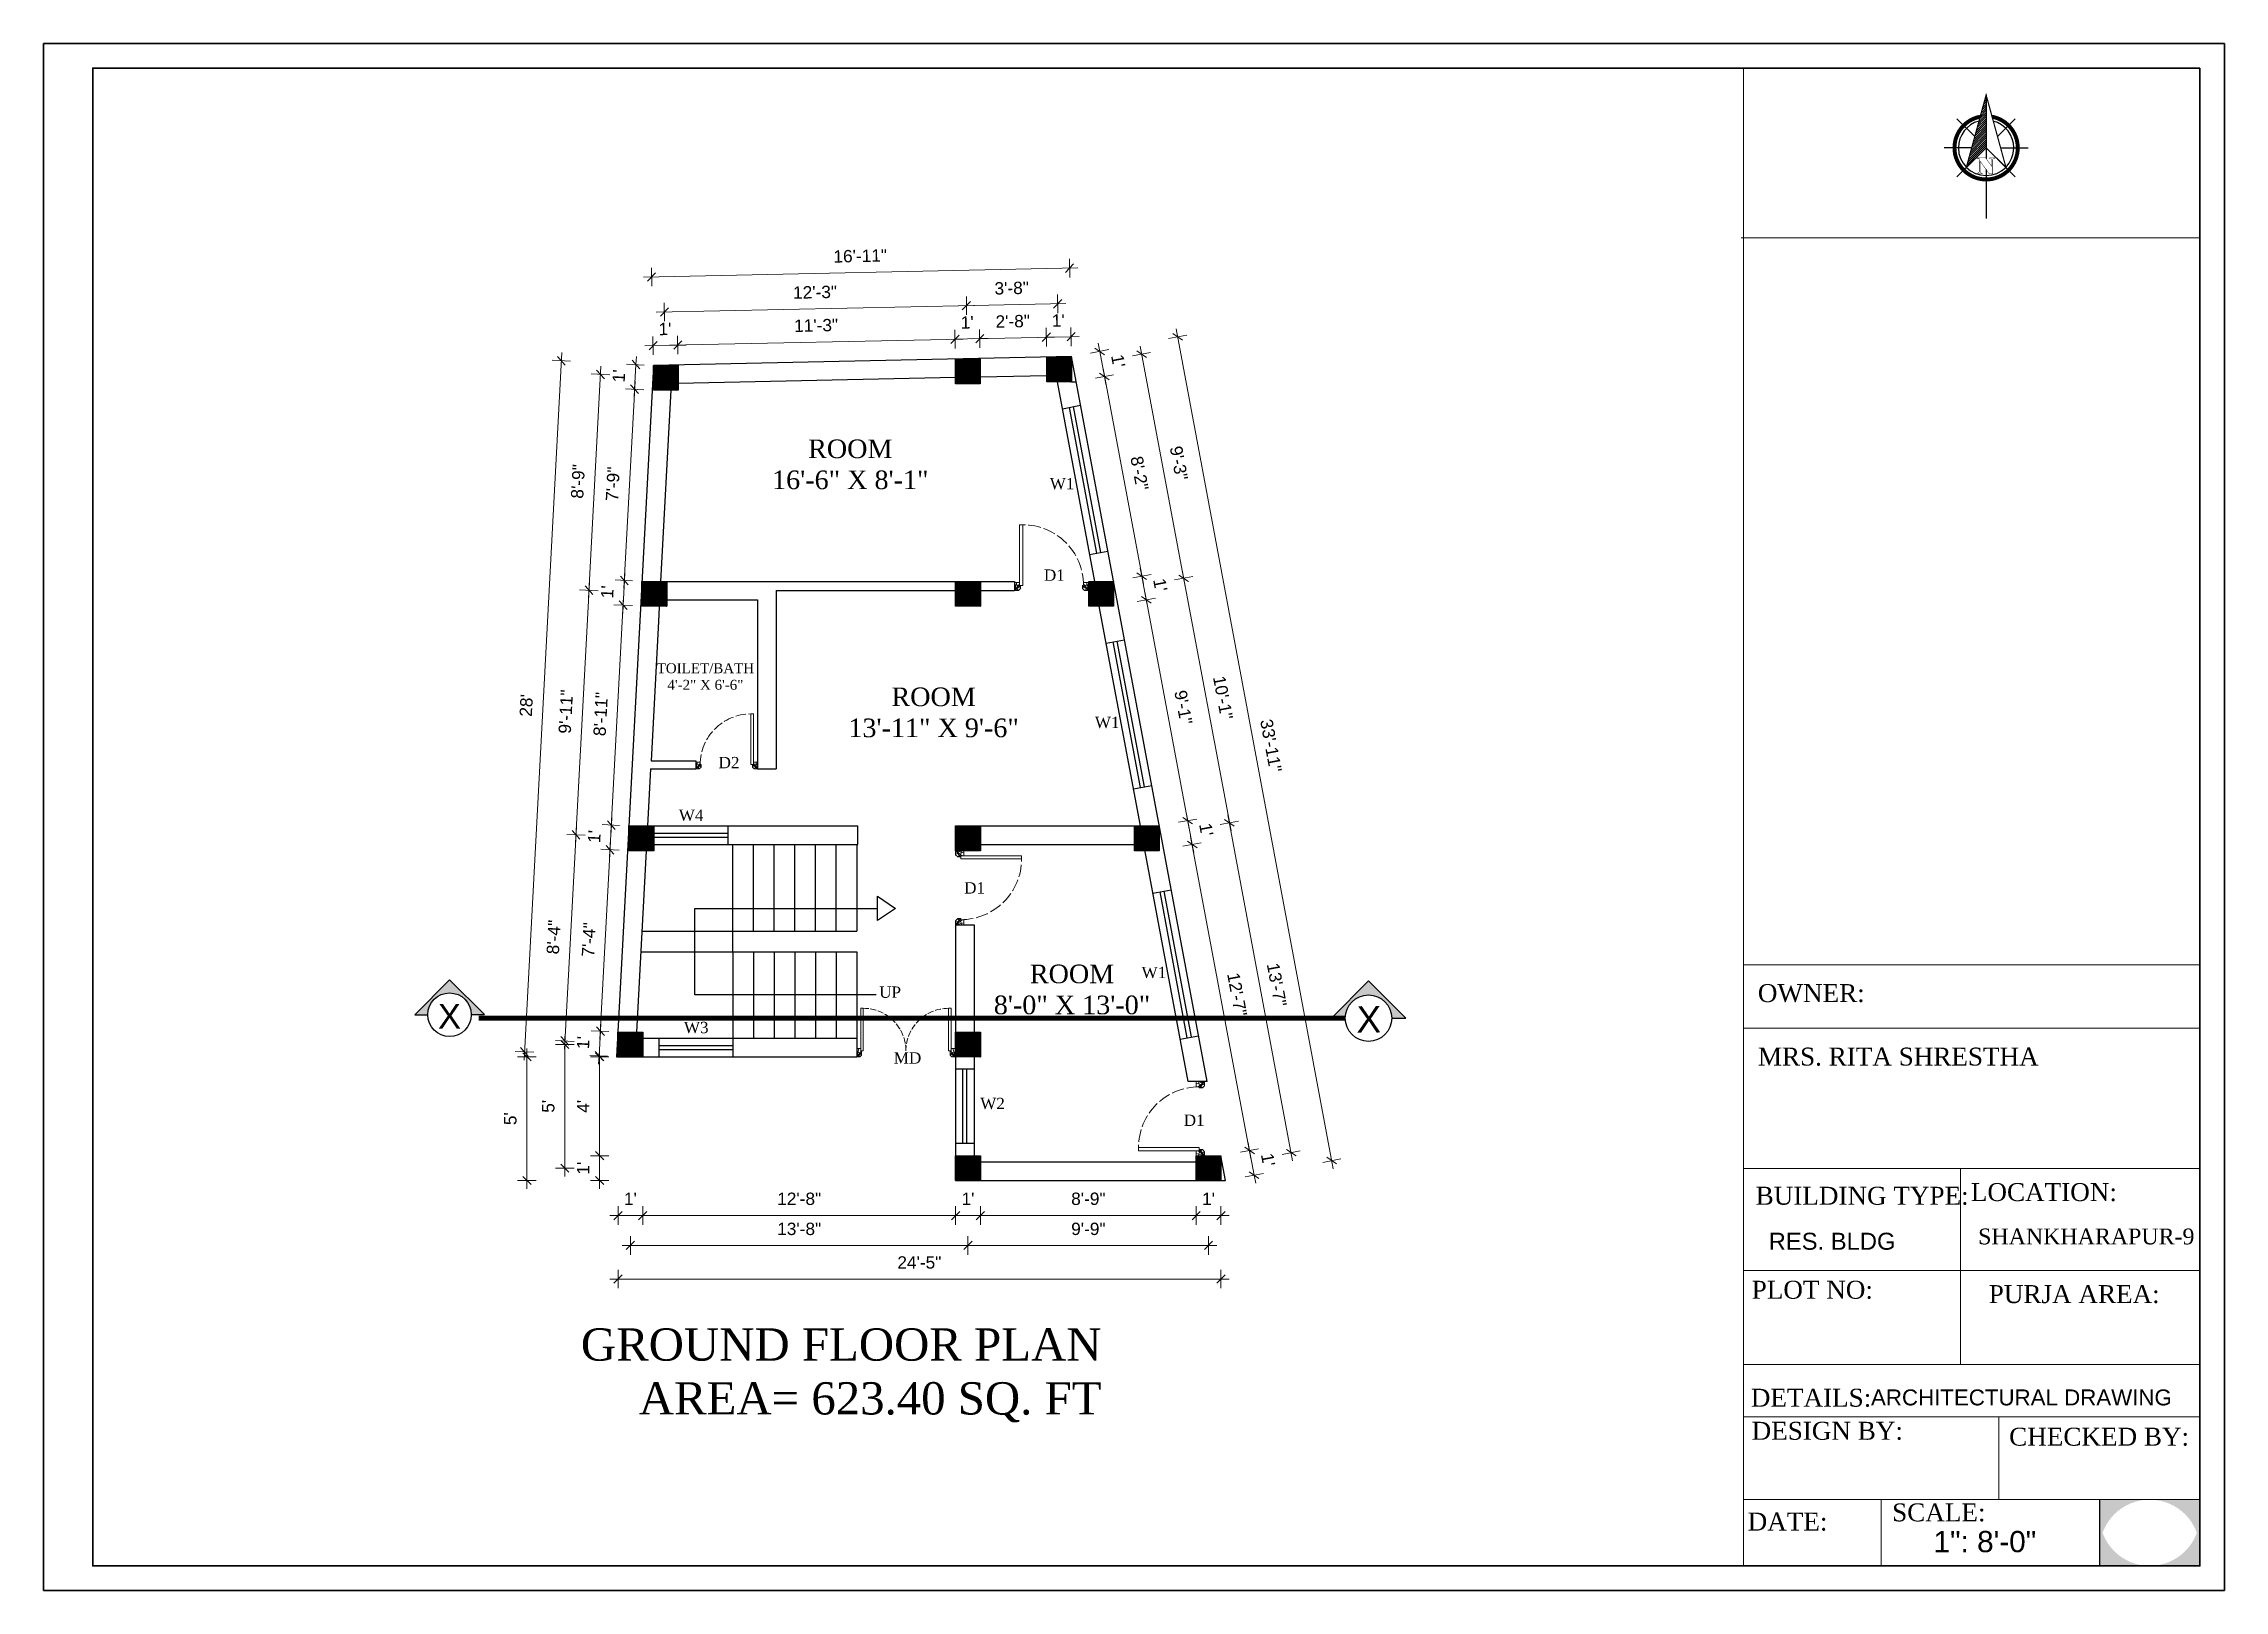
# Model space of a CAD drawing. Header units: inches. Extents: x 45643 to 88898, y -9678 to 122.
# Drawn here: x 59281 to 60339, y -6777 to -6026 of the extents above; entities that cross this region are included whole.
import ezdxf

# ---------------------------------------------------------------- set-up
doc = ezdxf.new("R2010")
doc.units = ezdxf.units.IN
doc.header["$MEASUREMENT"] = 0
for name, pattern in [('ACAD_ISO02W100', [15, 12, -3]), ('ACAD_ISO10W100', [18.5, 12, -3, 0.5, -3]), ('CONTINUA', [0])]:
    doc.linetypes.add(name, pattern=pattern)
for name, color, linetype, lineweight in [('A_Title Text', 105, 'Continuous', 60), ('Dim - internal', 4, 'Continuous', 9), ('Door-window', 150, 'Continuous', 9), ('DW-SEC', 24, 'Continuous', 25), ('ELEVATION', 6, 'Continuous', 30), ('hatch', 30, 'Continuous', 5), ('REBARS', 50, 'Continuous', 20), ('Siteplan', 7, 'Continuous', 30), ('Text', 7, 'Continuous', 9), ('WALL', 240, 'Continuous', 30)]:
    doc.layers.add(name, color=color, linetype=linetype, lineweight=lineweight)
doc.layers.add('AG-DIAGRAM', color=7, linetype='Continuous', true_color=0xfecc66)
doc.layers.add('DIM', color=5, linetype='Continuous')
doc.layers.add('DIMENTION', color=8, linetype='Continuous')
doc.layers.add('Normal Wall', color=7, linetype='Continuous', lineweight=35, true_color=0xffaf89)
doc.layers.add('Rear Wall', color=7, linetype='Continuous', lineweight=20, true_color=0xd4e480)
doc.styles.add('Arial', font='arial.ttf')
doc.styles.get("Standard").update_dxf_attribs({"font": 'times.ttf'})
doc.styles.add('SwissBT', font='swiss.ttf', dxfattribs={"height": 12})
doc.styles.add('text-arial', font='arial.ttf', dxfattribs={"width": 0.95})
doc.dimstyles.new('Sudeep', dxfattribs={"dimtxt": 6, "dimasz": 4, "dimexe": 4.5, "dimexo": 4.5, "dimgap": 5, "dimtad": 1, "dimdec": 0, "dimlunit": 4, "dimtxsty": 'Arial', "dimblk": 'OBLIQUE', "dimcen": 250, "dimdle": 4, "dimclrd": 86, "dimclre": 5, "dimclrt": 1, "dimadec": 0, "dimazin": 0, "dimtfac": 1, "dimtdec": 0, "dimtix": 1, "dimtmove": 1, "dimatfit": 3, "dimldrblk": 'OBLIQUE', "dimfxl": 4.5, "dimfxlon": 1, "dimfrac": 2, "dimlwd": 15, "dimlwe": 13, "dimarcsym": 0})

msp = doc.modelspace()

# ---------------------------------------------------------------- texts
at = {"color": 0}
for s, p in [('OWNER:', (60112.31, -6491.41)), ('LOCATION:', (60215.65, -6587.96))]:
    msp.add_text(s, height=8.704, dxfattribs=at).set_placement(p)
for s, insert, char_height, width, attachment_point in [('{\\fTimes New Roman|b0|i0|c0|p18;ROOM\\P16\'-6" X 8\'-1"}', (59671.99, -6218.45), 9.03, 83.2761, 2), ('{\\fTimes New Roman|b0|i0|c0|p18;W1}', (59768.77, -6237.11), 5.4869, 54.2013, 1), ('{\\fTimes New Roman|b0|i0|c0|p18;D1}', (59765.93, -6281.5), 5.4869, 54.2013, 1), ('TOILET/BATH\\P4\'-2" X 6\'-6"', (59601.7, -6327.03), 4.8175, 44.4281, 2), ('ROOM\\P13\'-11" X 9\'-6"', (59712.42, -6338.79), 9.03, 83.2761, 2), ('{\\fTimes New Roman|b0|i0|c0|p18;W1}', (59790.63, -6352.97), 5.4869, 54.2013, 1), ('{\\fTimes New Roman|b0|i0|c0|p18;D2}', (59608.09, -6377.96), 5.4869, 54.2013, 7), ('W4', (59588.78, -6398.01), 5.487, 54.2013, 1), ('{\\fTimes New Roman|b0|i0|c0|p18;D1}', (59727.24, -6433.26), 5.4869, 54.2013, 1), ('{\\fTimes New Roman|b0|i0|c0|p18;ROOM\\P8\'-0" X 13\'-0"}', (59779.57, -6473.23), 9.03, 83.2761, 2), ('{\\fTimes New Roman|b0|i0|c0|p18;W1}', (59813.32, -6474.32), 5.4869, 54.2013, 1), ('{\\fTimes New Roman|b0|i0|c0|p18;UP}', (59686.03, -6483.85), 5.4869, 1396.073, 1), ('{\\fTimes New Roman|b0|i0|c0|p18;W3}', (59591.26, -6501.01), 5.4869, 54.2013, 1), ('{\\fTimes New Roman|b0|i0|c0|p18;MD}', (59693.08, -6515.79), 5.4869, 1396.073, 1), ('{\\fTimes New Roman|b0|i0|c0|p18;W2}', (59735.02, -6537.87), 5.4869, 54.2013, 1), ('{\\fTimes New Roman|b0|i0|c0|p18;D1}', (59833.75, -6546.01), 5.4869, 54.2013, 1), ('{\\fTimes New Roman|b0|i0|c0|p18;GROUND FLOOR PLAN\\PAREA= 623.40 SQ. FT}', (59793.89, -6649.72), 15.677, 251.4149, 3)]:
    msp.add_mtext(s, dxfattribs=dict(insert=insert, char_height=char_height, width=width, attachment_point=attachment_point))
at = {"layer": 'Text', "color": 0}
for s, height, p in [('OWNER:', 8.704, (60112.31, -6491.41)), ('MRS. RITA SHRESTHA', 8.7044, (60112.31, -6522.22)), ('LOCATION:', 8.704, (60215.65, -6587.96)), ('CHECKED BY:', 8.7044, (60234.22, -6706.65)), ('CHECKED BY:', 8.7044, (60234.22, -6706.65)), ('DATE:', 8.704, (60107.36, -6747.85)), ('SCALE:', 8.704, (60177.45, -6743.38)), ('SCALE:', 8.704, (60177.45, -6743.38))]:
    msp.add_text(s, height=height, dxfattribs=at).set_placement(p)
at = {"layer": 'Text', "style": 'text-arial'}
for height, p in [(12, (59471.95, -6504.32)), (12.8, (59917.61, -6506.21))]:
    msp.add_text('X', height=height, rotation=0.15576, dxfattribs=at).set_placement(p)
at = {"layer": 'Text', "color": 0, "attachment_point": 1}
for s, insert, char_height, width in [('BUILDING TYPE:', (60111.23, -6581.04), 8.7044, 148.5551), ('BUILDING TYPE:', (60111.23, -6581.04), 8.7044, 148.5551), ('PLOT NO: ', (60109.33, -6626.65), 8.704, 138.0271), ('PLOT NO: ', (60109.33, -6626.65), 8.704, 138.0271), ('PURJA AREA:', (60224.34, -6628.76), 8.7044, 197.5821), ('PURJA AREA:', (60224.34, -6628.76), 8.7044, 197.5821), ('DETAILS: ', (60108.89, -6679.04), 8.704, 138.0271), ('DESIGN BY:', (60109.29, -6695.09), 8.704, 138.0271), ('DESIGN BY:', (60109.29, -6695.09), 8.704, 138.0271)]:
    msp.add_mtext(s, dxfattribs=dict(at, insert=insert, char_height=char_height, width=width))
at = {"layer": 'Text', "color": 0, "linetype": 'ByBlock', "insert": (60219.18, -6601.31), "char_height": 7.6711, "attachment_point": 1}
msp.add_mtext_dynamic_manual_height_columns('SHANKHARAPUR-9', width=381.0351, gutter_width=1.53, heights=[0], dxfattribs=at)
at = {"layer": 'Text', "color": 0, "insert": (60117.55, -6603.34), "char_height": 8.256, "width": 163.2142, "attachment_point": 1, "style": 'SwissBT'}
msp.add_mtext('RES. BLDG', dxfattribs=at)
msp.add_mtext('RES. BLDG', dxfattribs=at)
at = {"layer": 'Text', "color": 0, "linetype": 'ByBlock', "insert": (60167.19, -6679.38), "char_height": 7.7396, "width": 268.5322, "attachment_point": 1, "style": 'SwissBT'}
msp.add_mtext('ARCHITECTURAL DRAWING', dxfattribs=at)
at = {"layer": 'Text', "color": 0, "ltscale": 0.5, "insert": (60197.53, -6748.03), "char_height": 10.319, "width": 127.5344, "attachment_point": 1, "style": 'SwissBT'}
msp.add_mtext('1": 8\'-0"', dxfattribs=at)
msp.add_mtext('1": 8\'-0"', dxfattribs=at)

# ---------------------------------------------------------------- blocks, each defined once
blk = doc.blocks.new('*X798')
at = {"color": 0}
for p, q in [((145.96, -414.6), (147.62, -412.94)), ((146.16, -413.87), (147.62, -412.41)), ((146.36, -413.14), (147.62, -411.88)), ((146.55, -412.41), (147.62, -411.35)), ((146.75, -411.68), (147.62, -410.82)), ((146.95, -410.95), (147.62, -410.29)), ((147.15, -410.22), (147.62, -409.76)), ((147.35, -409.49), (147.62, -409.23)), ((147.55, -408.76), (147.62, -408.7)), ((143.76, -422.63), (147.62, -418.77)), ((143.96, -421.9), (147.62, -418.24)), ((144.16, -421.17), (147.62, -417.71)), ((144.36, -420.44), (147.62, -417.18)), ((144.56, -419.71), (147.62, -416.65)), ((144.76, -418.98), (147.62, -416.12)), ((144.96, -418.25), (147.62, -415.59)), ((145.16, -417.52), (147.62, -415.06)), ((145.36, -416.79), (147.62, -414.53)), ((145.56, -416.06), (147.62, -414)), ((145.76, -415.33), (147.62, -413.47)), ((142.76, -426.28), (147.62, -421.42)), ((142.96, -425.55), (147.62, -420.89)), ((143.16, -424.82), (147.62, -420.36)), ((143.36, -424.09), (147.62, -419.83)), ((143.56, -423.36), (147.62, -419.3))]:
    blk.add_line(p, q, dxfattribs=at)
blk = doc.blocks.new('NORTH_15')
for p, q in [((-2.87, 2.87), (-7.37, 7.37)), ((0, 3.66), (0, 10.62)), ((2.87, 2.87), (7.37, 7.37)), ((-13.37, 0), (2.72, 0)), ((5.49, 0), (17.83, 0)), ((-2.87, -2.87), (-7.37, -7.37)), ((0, -3.66), (0, -10.62)), ((2.87, -2.87), (7.37, -7.37))]:
    blk.add_line(p, q)
at = {"const_width": 1}
for points in [[(0, -8, 1), (0, 8, 0.359415), (-7.86, 1.52, 1)], [(-7.86, -1.52, 0.359415), (0, -8, 1)]]:
    blk.add_lwpolyline(points, format="xyb", dxfattribs=at)
for points, const_width in [([(4.96, -5.01), (-13.37, 0), (4.9, 5), (0, 0), (4.96, -5.01)], 0.3), ([(5.93, -1.55), (6, -1.55), (6.07, -1.54), (6.13, -1.53), (6.17, -1.52), (6.22, -1.51), (6.26, -1.49), (6.28, -1.47), (6.3, -1.45), (6.32, -1.42), (6.33, -1.39), (6.35, -1.34), (6.36, -1.29), (6.37, -1.23), (6.38, -1.16), (6.38, -1.08), (6.38, -1), (6.54, -1), (6.54, -2.34), (6.38, -2.34), (6.38, -2.3), (6.38, -2.23), (6.38, -2.16), (6.37, -2.09), (6.36, -2.04), (6.35, -1.99), (6.33, -1.95), (6.32, -1.91), (6.3, -1.88), (6.28, -1.86), (6.26, -1.83), (6.22, -1.81), (6.18, -1.8), (6.13, -1.78), (6.07, -1.77), (6.01, -1.76), (5.95, -1.76), (2.66, -1.76), (2.66, -2.34), (2.5, -2.34), (2.5, -0.16), (4.71, 1.44), (3.14, 1.44), (3.07, 1.44), (3, 1.43), (2.94, 1.42), (2.89, 1.41), (2.85, 1.4), (2.81, 1.38), (2.78, 1.36), (2.76, 1.34), (2.74, 1.31), (2.72, 1.27), (2.7, 1.22), (2.69, 1.17), (2.68, 1.11), (2.67, 1.04), (2.66, 0.97), (2.66, 0.89), (2.66, 0.87), (2.5, 0.87), (2.5, 2.21), (2.66, 2.21), (2.66, 2.17), (2.66, 2.09), (2.67, 2.03), (2.68, 1.97), (2.69, 1.91), (2.7, 1.86), (2.71, 1.82), (2.73, 1.78), (2.75, 1.76), (2.77, 1.74), (2.8, 1.72), (2.85, 1.7), (2.89, 1.68), (2.94, 1.67), (3, 1.66), (3.07, 1.66), (3.14, 1.66), (6.54, 1.66), (6.54, 0.75), (3.33, -1.55), (5.93, -1.55), (5.93, -1.55)], 0.1)]:
    blk.add_lwpolyline(points, dxfattribs=dict(const_width=const_width))
for start, end in [(90, 164.973), (270, 90), (195.027, 270)]:
    blk.add_arc((0, 0), 7, start, end)
at = {"rotation": 90}
blk.add_blockref('*X798', (-421.89, -147.62), dxfattribs=at)
blk = doc.blocks.new('A$C0BDB7EE9')
at = {"layer": 'Siteplan', "xscale": 2.999999999999779, "yscale": 2.999999999999779, "zscale": 2.999999999999779, "rotation": 247.8612575918487}
blk.add_blockref('NORTH_15', (20.2, 49.5), dxfattribs=at)
blk = doc.blocks.new('A$C327B4BBD')
at = {"layer": 'DIMENTION', "ltscale": 0.3, "xscale": 1.171875000000082, "yscale": 1.171875000000082, "zscale": 1.171875000000082, "rotation": 112.1387424081494}
blk.add_blockref('A$C0BDB7EE9', (16.1, 0), dxfattribs=at)
blk = doc.blocks.new("D 3'")
at = {"layer": 'Door-window', "linetype": 'Continuous', "ltscale": 0.25}
for p, q in [((3749.6, -16741), (3749.6, -16711.5)), ((3751.1, -16711.5), (3749.6, -16711.5)), ((3751.1, -16741), (3751.1, -16711.5)), ((3747.1, -16743.5), (3747.1, -16739.5)), ((3747.1, -16739.5), (3749.6, -16739.5)), ((3747.1, -16743.5), (3749.1, -16743.5)), ((3749.1, -16743.5), (3750.1, -16742.5)), ((3749.6, -16741), (3751.1, -16741)), ((3750.1, -16742.5), (3750.1, -16741)), ((3780.1, -16742.5), (3780.1, -16741)), ((3780.6, -16741), (3780.1, -16741)), ((3781.1, -16743.5), (3780.1, -16742.5)), ((3783.1, -16739.5), (3780.6, -16739.5)), ((3780.6, -16739.5), (3780.6, -16741)), ((3783.1, -16743.5), (3781.1, -16743.5)), ((3783.1, -16743.5), (3783.1, -16739.5))]:
    blk.add_line(p, q, dxfattribs=at)
at = {"layer": 'Door-window', "linetype": 'ACAD_ISO02W100', "ltscale": 0.5}
blk.add_arc((3751.1, -16741), 29.5, 0, 90, dxfattribs=at)
at = {"layer": 'hatch', "color": 8}
for p, q in [((3747.1, -16743.5), (3748.2, -16739.5)), ((3747.1, -16743.5), (3749.6, -16740.4)), ((3747.1, -16743.5), (3750.1, -16741.2)), ((3783.1, -16743.5), (3780.1, -16741.2)), ((3783.1, -16743.5), (3780.6, -16740.4)), ((3783.1, -16743.5), (3782.1, -16739.5))]:
    blk.add_line(p, q, dxfattribs=at)
for centre, radius, start, end in [((3747.4, -16743.6), 2.93, 20.9872, 95.0825), ((3747.4, -16743.6), 1.42, 5.1372, 101.4864), ((3782.9, -16743.6), 2.93, 84.9175, 159.0128), ((3782.9, -16743.6), 1.42, 78.5136, 174.8628)]:
    blk.add_arc(centre, radius, start, end, dxfattribs=at)
blk = doc.blocks.new('A$C6FA92B9D')
at = {"layer": 'Door-window', "linetype": 'Continuous', "ltscale": 0.25}
for p, q in [((20.8, 46), (0, 46)), ((0, 44.8), (0, 46)), ((20.8, 44.8), (0, 44.8)), ((19.6, 48), (19.6, 46)), ((23.6, 48), (19.6, 48)), ((23.6, 48), (19.6, 48)), ((19.6, 46), (20.8, 46)), ((20.8, 46), (20.8, 45.6)), ((20.8, 46), (20.8, 44.8)), ((22.8, 45.6), (20.8, 45.6)), ((23.6, 46.4), (22.8, 45.6)), ((23.6, 48), (23.6, 46.4)), ((20.8, 3.2), (0, 3.2)), ((0, 3.2), (0, 2)), ((20.8, 2), (0, 2)), ((19.6, 2), (20.8, 2)), ((19.6, 0), (19.6, 2)), ((23.6, 0), (19.6, 0)), ((23.6, 0), (19.6, 0)), ((20.8, 2), (20.8, 3.2)), ((20.8, 2), (20.8, 2.4)), ((22.8, 2.4), (20.8, 2.4)), ((23.6, 1.6), (22.8, 2.4)), ((23.6, 0), (23.6, 1.6))]:
    blk.add_line(p, q, dxfattribs=at)
at = {"layer": 'Door-window', "linetype": 'ACAD_ISO02W100', "ltscale": 0.25}
for centre, start, end in [((20.8, 44.8), 180, 270), ((20.8, 3.2), 90, 180)]:
    blk.add_arc(centre, 20.8, start, end, dxfattribs=at)
at = {"layer": 'hatch', "color": 8}
for p, q in [((23.6, 48), (19.6, 46.9)), ((23.6, 48), (20.8, 45.7)), ((23.6, 48), (21.8, 45.6)), ((23.6, 0), (19.6, 1.1)), ((23.6, 0), (20.8, 2.3)), ((23.6, 0), (21.8, 2.4))]:
    blk.add_line(p, q, dxfattribs=at)
for centre, radius, start, end in [((23.7, 47.8), 2.35, 174.9175, 249.0128), ((23.7, 47.8), 1.13, 168.5136, 264.8628), ((23.7, 0.2), 2.35, 110.9872, 185.0825), ((23.7, 0.2), 1.13, 95.1372, 191.4864)]:
    blk.add_arc(centre, radius, start, end, dxfattribs=at)
blk = doc.blocks.new('SECTION-TAG')
at = {"layer": 'hatch'}
h = blk.add_hatch(color=256, dxfattribs=at)
h.dxf.hatch_style = 1
h.paths.add_polyline_path([(0.22, 0), (0.352, 0), (0, 0.352), (-0.352, 0), (-0.22, 0, -1)])
at = {"layer": 'AG-DIAGRAM'}
for p, q in [((0, 0.352), (-0.352, 0)), ((0.352, 0), (0, 0.352)), ((-0.352, 0), (-0.22, 0)), ((0.22, 0), (0.352, 0))]:
    blk.add_line(p, q, dxfattribs=at)
blk.add_circle((0, 0), 0.22, dxfattribs=at)
blk = doc.blocks.new('_Oblique')
at = {"color": 0, "linetype": 'ByBlock', "lineweight": -2}
blk.add_line((-0.5, -0.5), (0.5, 0.5), dxfattribs=at)
blk = doc.blocks.new('*D845')
at = {"layer": 'A_Title Text', "color": 5, "lineweight": 13, "transparency": 16777216}
for p, q in [((59588.4, -6177.1), (59588.2, -6168.1)), ((59576.4, -6177.4), (59576.2, -6168.4))]:
    blk.add_line(p, q, dxfattribs=at)
at = {"layer": 'A_Title Text', "color": 86, "lineweight": 15, "transparency": 16777216}
for p, q in [((59576.3, -6172.9), (59572.3, -6173)), ((59576.3, -6172.9), (59588.3, -6172.6)), ((59588.3, -6172.6), (59592.3, -6172.6))]:
    blk.add_line(p, q, dxfattribs=at)
at = {"layer": 'Defpoints', "color": 0, "transparency": 16777216}
for p in [(59588.3, -6172.6), (59576.5, -6182.5), (59588.5, -6182.3)]:
    blk.add_point(p, dxfattribs=at)
at = {"layer": 'A_Title Text', "color": 86, "lineweight": 15, "transparency": 16777216, "xscale": 4, "yscale": 4, "zscale": 4}
for p, rotation in [((59576.3, -6172.9), 1.219298693828224), ((59588.3, -6172.6), 181.2192986938283)]:
    blk.add_blockref('_Oblique', p, dxfattribs=dict(at, rotation=rotation))
at = {"layer": 'A_Title Text', "color": 1, "transparency": 16777216, "insert": (59582.1, -6164.8), "char_height": 6, "attachment_point": 5, "rotation": 1.2193, "style": 'Arial'}
blk.add_mtext("1'", dxfattribs=at)
blk = doc.blocks.new('*D846')
at = {"layer": 'A_Title Text', "color": 5, "lineweight": 13, "transparency": 16777216}
for p, q in [((59588.4, -6177.1), (59588.2, -6168.1)), ((59722.9, -6174.3), (59722.7, -6165.3))]:
    blk.add_line(p, q, dxfattribs=at)
at = {"layer": 'A_Title Text', "color": 86, "lineweight": 15, "transparency": 16777216}
blk.add_line((59584.3, -6172.7), (59726.8, -6169.7), dxfattribs=at)
at = {"layer": 'Defpoints', "color": 0, "transparency": 16777216}
for p in [(59722.8, -6169.8), (59588.5, -6182.3), (59723, -6179.4)]:
    blk.add_point(p, dxfattribs=at)
at = {"layer": 'A_Title Text', "color": 86, "lineweight": 15, "transparency": 16777216, "xscale": 4, "yscale": 4, "zscale": 4}
for p, rotation in [((59722.8, -6169.8), 1.219298693830114), ((59588.3, -6172.6), 181.2192986938301)]:
    blk.add_blockref('_Oblique', p, dxfattribs=dict(at, rotation=rotation))
at = {"layer": 'A_Title Text', "color": 1, "transparency": 16777216, "insert": (59655.4, -6163.1), "char_height": 6, "attachment_point": 5, "rotation": 1.2193, "style": 'Arial'}
blk.add_mtext('11\'-3"', dxfattribs=at)
blk = doc.blocks.new('*D847')
at = {"layer": 'A_Title Text', "color": 5, "lineweight": 13, "transparency": 16777216}
for p, q in [((59722.9, -6174.3), (59722.7, -6165.3)), ((59734.9, -6174), (59734.7, -6165))]:
    blk.add_line(p, q, dxfattribs=at)
at = {"layer": 'A_Title Text', "color": 86, "lineweight": 15, "transparency": 16777216}
for p, q in [((59722.8, -6169.8), (59718.8, -6169.9)), ((59722.8, -6169.8), (59734.8, -6169.5)), ((59734.8, -6169.5), (59738.8, -6169.4))]:
    blk.add_line(p, q, dxfattribs=at)
at = {"layer": 'Defpoints', "color": 0, "transparency": 16777216}
for p in [(59734.8, -6169.5), (59723, -6179.4), (59735, -6179.2)]:
    blk.add_point(p, dxfattribs=at)
at = {"layer": 'A_Title Text', "color": 86, "lineweight": 15, "transparency": 16777216, "xscale": 4, "yscale": 4, "zscale": 4}
for p, rotation in [((59722.8, -6169.8), 1.219298693830142), ((59734.8, -6169.5), 181.2192986938301)]:
    blk.add_blockref('_Oblique', p, dxfattribs=dict(at, rotation=rotation))
at = {"layer": 'A_Title Text', "color": 1, "transparency": 16777216, "insert": (59728.7, -6161.6), "char_height": 6, "attachment_point": 5, "rotation": 1.2193, "style": 'Arial'}
blk.add_mtext("1'", dxfattribs=at)
blk = doc.blocks.new('*D848')
at = {"layer": 'A_Title Text', "color": 5, "lineweight": 13, "transparency": 16777216}
for p, q in [((59734.9, -6174), (59734.7, -6165)), ((59767.2, -6173.3), (59767, -6164.3))]:
    blk.add_line(p, q, dxfattribs=at)
at = {"layer": 'A_Title Text', "color": 86, "lineweight": 15, "transparency": 16777216}
blk.add_line((59730.8, -6169.6), (59771.1, -6168.8), dxfattribs=at)
at = {"layer": 'Defpoints', "color": 0, "transparency": 16777216}
for p in [(59767.1, -6168.8), (59767.3, -6178.5), (59735, -6179.2)]:
    blk.add_point(p, dxfattribs=at)
at = {"layer": 'A_Title Text', "color": 86, "lineweight": 15, "transparency": 16777216, "xscale": 4, "yscale": 4, "zscale": 4}
for p, rotation in [((59734.8, -6169.5), 181.2192986938301), ((59767.1, -6168.8), 1.219298693830114)]:
    blk.add_blockref('_Oblique', p, dxfattribs=dict(at, rotation=rotation))
at = {"layer": 'A_Title Text', "color": 1, "transparency": 16777216, "insert": (59750.8, -6161.1), "char_height": 6, "attachment_point": 5, "rotation": 1.2193, "style": 'Arial'}
blk.add_mtext('2\'-8"', dxfattribs=at)
blk = doc.blocks.new('*D849')
at = {"layer": 'A_Title Text', "color": 5, "lineweight": 13, "transparency": 16777216}
for p, q in [((59767.2, -6173.3), (59767, -6164.3)), ((59779.2, -6173.1), (59779, -6164.1))]:
    blk.add_line(p, q, dxfattribs=at)
at = {"layer": 'A_Title Text', "color": 86, "lineweight": 15, "transparency": 16777216}
for p, q in [((59767.1, -6168.8), (59763.1, -6168.9)), ((59767.1, -6168.8), (59779.1, -6168.6)), ((59779.1, -6168.6), (59783.1, -6168.5))]:
    blk.add_line(p, q, dxfattribs=at)
at = {"layer": 'Defpoints', "color": 0, "transparency": 16777216}
for p in [(59767.3, -6178.5), (59779.1, -6168.6), (59779.3, -6178.2)]:
    blk.add_point(p, dxfattribs=at)
at = {"layer": 'A_Title Text', "color": 86, "lineweight": 15, "transparency": 16777216, "xscale": 4, "yscale": 4, "zscale": 4}
for p, rotation in [((59767.1, -6168.8), 1.219298693830142), ((59779.1, -6168.6), 181.2192986938301)]:
    blk.add_blockref('_Oblique', p, dxfattribs=dict(at, rotation=rotation))
at = {"layer": 'A_Title Text', "color": 1, "transparency": 16777216, "insert": (59772.9, -6160.7), "char_height": 6, "attachment_point": 5, "rotation": 1.2193, "style": 'Arial'}
blk.add_mtext("1'", dxfattribs=at)
blk = doc.blocks.new('*D850')
at = {"layer": 'A_Title Text', "color": 86, "lineweight": 15, "transparency": 16777216}
blk.add_line((59577.8, -6156.7), (59732.3, -6153.4), dxfattribs=at)
at = {"layer": 'A_Title Text', "color": 5, "lineweight": 13, "transparency": 16777216}
for p, q in [((59581.9, -6161.1), (59581.7, -6152.1)), ((59728.4, -6158), (59728.3, -6149))]:
    blk.add_line(p, q, dxfattribs=at)
at = {"layer": 'Defpoints', "color": 0, "transparency": 16777216}
for p in [(59728.3, -6153.5), (59582.5, -6188.5), (59729, -6185.4)]:
    blk.add_point(p, dxfattribs=at)
at = {"layer": 'A_Title Text', "color": 86, "lineweight": 15, "transparency": 16777216, "xscale": 4, "yscale": 4, "zscale": 4}
for p, rotation in [((59581.8, -6156.6), 181.2201277268299), ((59728.3, -6153.5), 1.220127726829866)]:
    blk.add_blockref('_Oblique', p, dxfattribs=dict(at, rotation=rotation))
at = {"layer": 'A_Title Text', "color": 1, "transparency": 16777216, "insert": (59654.9, -6147), "char_height": 6, "attachment_point": 5, "rotation": 1.2201, "style": 'Arial'}
blk.add_mtext('12\'-3"', dxfattribs=at)
blk = doc.blocks.new('*D851')
at = {"layer": 'A_Title Text', "color": 86, "lineweight": 15, "transparency": 16777216}
blk.add_line((59724.3, -6153.6), (59776.6, -6152.5), dxfattribs=at)
at = {"layer": 'A_Title Text', "color": 5, "lineweight": 13, "transparency": 16777216}
for p, q in [((59728.4, -6158), (59728.3, -6149)), ((59772.7, -6157.1), (59772.5, -6148.1))]:
    blk.add_line(p, q, dxfattribs=at)
at = {"layer": 'Defpoints', "color": 0, "transparency": 16777216}
for p in [(59772.6, -6152.6), (59729, -6185.4), (59773.3, -6184.5)]:
    blk.add_point(p, dxfattribs=at)
at = {"layer": 'A_Title Text', "color": 86, "lineweight": 15, "transparency": 16777216, "xscale": 4, "yscale": 4, "zscale": 4}
for p, rotation in [((59728.3, -6153.5), 181.2201277268383), ((59772.6, -6152.6), 1.220127726838364)]:
    blk.add_blockref('_Oblique', p, dxfattribs=dict(at, rotation=rotation))
at = {"layer": 'A_Title Text', "color": 1, "transparency": 16777216, "insert": (59750.3, -6145), "char_height": 6, "attachment_point": 5, "rotation": 1.2201, "style": 'Arial'}
blk.add_mtext('3\'-8"', dxfattribs=at)
blk = doc.blocks.new('*D840')
at = {"layer": 'A_Title Text', "color": 86, "lineweight": 15, "transparency": 16777216}
blk.add_line((59571.6, -6139.7), (59782.4, -6135.2), dxfattribs=at)
at = {"layer": 'A_Title Text', "color": 5, "lineweight": 13, "transparency": 16777216}
for p, q in [((59575.7, -6144.1), (59575.5, -6135.1)), ((59778.5, -6139.8), (59778.3, -6130.8))]:
    blk.add_line(p, q, dxfattribs=at)
at = {"layer": 'Defpoints', "color": 0, "transparency": 16777216}
for p in [(59778.4, -6135.3), (59779.3, -6178.2), (59576.5, -6182.5)]:
    blk.add_point(p, dxfattribs=at)
at = {"layer": 'A_Title Text', "color": 86, "lineweight": 15, "transparency": 16777216, "xscale": 4, "yscale": 4, "zscale": 4}
for p, rotation in [((59778.4, -6135.3), 1.21929869335167), ((59575.6, -6139.6), 181.2192986933516)]:
    blk.add_blockref('_Oblique', p, dxfattribs=dict(at, rotation=rotation))
at = {"layer": 'A_Title Text', "color": 1, "transparency": 16777216, "insert": (59676.8, -6129.4), "char_height": 6, "attachment_point": 5, "rotation": 1.2193, "style": 'Arial'}
blk.add_mtext('16\'-11"', dxfattribs=at)
blk = doc.blocks.new('*D841')
at = {"layer": 'A_Title Text', "color": 86, "lineweight": 15, "transparency": 16777216}
blk.add_line((59532, -6176.2), (59513.7, -6519.6), dxfattribs=at)
at = {"layer": 'A_Title Text', "color": 5, "lineweight": 13, "transparency": 16777216}
for p, q in [((59536.3, -6180.4), (59527.3, -6179.9)), ((59518.4, -6515.8), (59509.4, -6515.4))]:
    blk.add_line(p, q, dxfattribs=at)
at = {"layer": 'Defpoints', "color": 0, "transparency": 16777216}
for p in [(59576.5, -6182.5), (59513.9, -6515.6), (59558.6, -6518)]:
    blk.add_point(p, dxfattribs=at)
at = {"layer": 'A_Title Text', "color": 86, "lineweight": 15, "transparency": 16777216, "xscale": 4, "yscale": 4, "zscale": 4}
for p, rotation in [((59531.8, -6180.2), 86.95153107106873), ((59513.9, -6515.6), 266.9515310710688)]:
    blk.add_blockref('_Oblique', p, dxfattribs=dict(at, rotation=rotation))
at = {"layer": 'A_Title Text', "color": 1, "transparency": 16777216, "insert": (59514.8, -6347.5), "char_height": 6, "attachment_point": 5, "rotation": 86.9515, "style": 'Arial'}
blk.add_mtext("28'", dxfattribs=at)
blk = doc.blocks.new('*D852')
at = {"layer": 'A_Title Text', "color": 86, "lineweight": 15, "transparency": 16777216}
blk.add_line((59515.1, -6514), (59515.1, -6582), dxfattribs=at)
at = {"layer": 'A_Title Text', "color": 5, "lineweight": 13, "transparency": 16777216}
for p, q in [((59519.6, -6518), (59510.6, -6518)), ((59519.6, -6578), (59510.6, -6578))]:
    blk.add_line(p, q, dxfattribs=at)
at = {"layer": 'Defpoints', "color": 0, "transparency": 16777216}
for p in [(59732.1, -6518), (59515.1, -6578), (59732.1, -6578)]:
    blk.add_point(p, dxfattribs=at)
at = {"layer": 'A_Title Text', "color": 86, "lineweight": 15, "transparency": 16777216, "xscale": 4, "yscale": 4, "zscale": 4}
for p, rotation in [((59515.1, -6518), 90), ((59515.1, -6578), 270)]:
    blk.add_blockref('_Oblique', p, dxfattribs=dict(at, rotation=rotation))
at = {"layer": 'A_Title Text', "color": 1, "transparency": 16777216, "insert": (59507.1, -6548), "char_height": 6, "attachment_point": 5, "rotation": 90, "style": 'Arial'}
blk.add_mtext("5'", dxfattribs=at)
blk = doc.blocks.new('*D853')
at = {"layer": 'A_Title Text', "color": 5, "lineweight": 13, "transparency": 16777216}
for p, q in [((59559.3, -6590.5), (59559.3, -6599.5)), ((59571.3, -6590.5), (59571.3, -6599.5))]:
    blk.add_line(p, q, dxfattribs=at)
at = {"layer": 'A_Title Text', "color": 86, "lineweight": 15, "transparency": 16777216}
for p, q in [((59559.3, -6595), (59555.3, -6595)), ((59559.3, -6595), (59571.3, -6595)), ((59571.3, -6595), (59575.3, -6595))]:
    blk.add_line(p, q, dxfattribs=at)
at = {"layer": 'Defpoints', "color": 0, "transparency": 16777216}
for p in [(59559.3, -6518), (59571.3, -6518), (59571.3, -6595)]:
    blk.add_point(p, dxfattribs=at)
at = {"layer": 'A_Title Text', "color": 86, "lineweight": 15, "transparency": 16777216, "xscale": 4, "yscale": 4, "zscale": 4}
blk.add_blockref('_Oblique', (59559.3, -6595), dxfattribs=at)
at = {"layer": 'A_Title Text', "color": 86, "lineweight": 15, "transparency": 16777216, "xscale": 4, "yscale": 4, "zscale": 4, "rotation": 180}
blk.add_blockref('_Oblique', (59571.3, -6595), dxfattribs=at)
at = {"layer": 'A_Title Text', "color": 1, "transparency": 16777216, "insert": (59565.3, -6586.9), "char_height": 6, "attachment_point": 5, "style": 'Arial'}
blk.add_mtext("1'", dxfattribs=at)
blk = doc.blocks.new('*D854')
at = {"layer": 'A_Title Text', "color": 5, "lineweight": 13, "transparency": 16777216}
for p, q in [((59571.3, -6590.5), (59571.3, -6599.5)), ((59723.1, -6590.5), (59723.1, -6599.5))]:
    blk.add_line(p, q, dxfattribs=at)
at = {"layer": 'A_Title Text', "color": 86, "lineweight": 15, "transparency": 16777216}
blk.add_line((59567.3, -6595), (59727.1, -6595), dxfattribs=at)
at = {"layer": 'Defpoints', "color": 0, "transparency": 16777216}
for p in [(59571.3, -6518), (59723.1, -6578), (59723.1, -6595)]:
    blk.add_point(p, dxfattribs=at)
at = {"layer": 'A_Title Text', "color": 86, "lineweight": 15, "transparency": 16777216, "xscale": 4, "yscale": 4, "zscale": 4, "rotation": 180}
blk.add_blockref('_Oblique', (59571.3, -6595), dxfattribs=at)
at = {"layer": 'A_Title Text', "color": 86, "lineweight": 15, "transparency": 16777216, "xscale": 4, "yscale": 4, "zscale": 4}
blk.add_blockref('_Oblique', (59723.1, -6595), dxfattribs=at)
at = {"layer": 'A_Title Text', "color": 1, "transparency": 16777216, "insert": (59647.2, -6586.9), "char_height": 6, "attachment_point": 5, "style": 'Arial'}
blk.add_mtext('12\'-8"', dxfattribs=at)
blk = doc.blocks.new('*D855')
at = {"layer": 'A_Title Text', "color": 5, "lineweight": 13, "transparency": 16777216}
for p, q in [((59723.1, -6590.5), (59723.1, -6599.5)), ((59735.1, -6590.5), (59735.1, -6599.5))]:
    blk.add_line(p, q, dxfattribs=at)
at = {"layer": 'A_Title Text', "color": 86, "lineweight": 15, "transparency": 16777216}
for p, q in [((59723.1, -6595), (59719.1, -6595)), ((59723.1, -6595), (59735.1, -6595)), ((59735.1, -6595), (59739.1, -6595))]:
    blk.add_line(p, q, dxfattribs=at)
at = {"layer": 'Defpoints', "color": 0, "transparency": 16777216}
for p in [(59723.1, -6578), (59735.1, -6578), (59735.1, -6595)]:
    blk.add_point(p, dxfattribs=at)
at = {"layer": 'A_Title Text', "color": 86, "lineweight": 15, "transparency": 16777216, "xscale": 4, "yscale": 4, "zscale": 4}
blk.add_blockref('_Oblique', (59723.1, -6595), dxfattribs=at)
at = {"layer": 'A_Title Text', "color": 86, "lineweight": 15, "transparency": 16777216, "xscale": 4, "yscale": 4, "zscale": 4, "rotation": 180}
blk.add_blockref('_Oblique', (59735.1, -6595), dxfattribs=at)
at = {"layer": 'A_Title Text', "color": 1, "transparency": 16777216, "insert": (59729.1, -6586.9), "char_height": 6, "attachment_point": 5, "style": 'Arial'}
blk.add_mtext("1'", dxfattribs=at)
blk = doc.blocks.new('*D856')
at = {"layer": 'A_Title Text', "color": 5, "lineweight": 13, "transparency": 16777216}
for p, q in [((59735.1, -6590.5), (59735.1, -6599.5)), ((59839.8, -6590.5), (59839.8, -6599.5))]:
    blk.add_line(p, q, dxfattribs=at)
at = {"layer": 'A_Title Text', "color": 86, "lineweight": 15, "transparency": 16777216}
blk.add_line((59731.1, -6595), (59843.8, -6595), dxfattribs=at)
at = {"layer": 'Defpoints', "color": 0, "transparency": 16777216}
for p in [(59735.1, -6578), (59839.8, -6578), (59839.8, -6595)]:
    blk.add_point(p, dxfattribs=at)
at = {"layer": 'A_Title Text', "color": 86, "lineweight": 15, "transparency": 16777216, "xscale": 4, "yscale": 4, "zscale": 4, "rotation": 180}
blk.add_blockref('_Oblique', (59735.1, -6595), dxfattribs=at)
at = {"layer": 'A_Title Text', "color": 86, "lineweight": 15, "transparency": 16777216, "xscale": 4, "yscale": 4, "zscale": 4}
blk.add_blockref('_Oblique', (59839.8, -6595), dxfattribs=at)
at = {"layer": 'A_Title Text', "color": 1, "transparency": 16777216, "insert": (59787.5, -6586.9), "char_height": 6, "attachment_point": 5, "style": 'Arial'}
blk.add_mtext('8\'-9"', dxfattribs=at)
blk = doc.blocks.new('*D857')
at = {"layer": 'A_Title Text', "color": 5, "lineweight": 13, "transparency": 16777216}
for p, q in [((59839.8, -6590.5), (59839.8, -6599.5)), ((59851.8, -6590.5), (59851.8, -6599.5))]:
    blk.add_line(p, q, dxfattribs=at)
at = {"layer": 'A_Title Text', "color": 86, "lineweight": 15, "transparency": 16777216}
for p, q in [((59839.8, -6595), (59835.8, -6595)), ((59839.8, -6595), (59851.8, -6595)), ((59851.8, -6595), (59855.8, -6595))]:
    blk.add_line(p, q, dxfattribs=at)
at = {"layer": 'Defpoints', "color": 0, "transparency": 16777216}
for p in [(59839.8, -6578), (59851.8, -6578), (59851.8, -6595)]:
    blk.add_point(p, dxfattribs=at)
at = {"layer": 'A_Title Text', "color": 86, "lineweight": 15, "transparency": 16777216, "xscale": 4, "yscale": 4, "zscale": 4}
blk.add_blockref('_Oblique', (59839.8, -6595), dxfattribs=at)
at = {"layer": 'A_Title Text', "color": 86, "lineweight": 15, "transparency": 16777216, "xscale": 4, "yscale": 4, "zscale": 4, "rotation": 180}
blk.add_blockref('_Oblique', (59851.8, -6595), dxfattribs=at)
at = {"layer": 'A_Title Text', "color": 1, "transparency": 16777216, "insert": (59845.8, -6586.9), "char_height": 6, "attachment_point": 5, "style": 'Arial'}
blk.add_mtext("1'", dxfattribs=at)
blk = doc.blocks.new('*D842')
at = {"layer": 'A_Title Text', "color": 86, "lineweight": 15, "transparency": 16777216}
blk.add_line((59561.3, -6609.5), (59733.1, -6609.5), dxfattribs=at)
at = {"layer": 'A_Title Text', "color": 5, "lineweight": 13, "transparency": 16777216}
for p, q in [((59565.3, -6605), (59565.3, -6614)), ((59729.1, -6605), (59729.1, -6614))]:
    blk.add_line(p, q, dxfattribs=at)
at = {"layer": 'Defpoints', "color": 0, "transparency": 16777216}
for p in [(59565.3, -6512), (59729.1, -6512), (59729.1, -6609.5)]:
    blk.add_point(p, dxfattribs=at)
at = {"layer": 'A_Title Text', "color": 86, "lineweight": 15, "transparency": 16777216, "xscale": 4, "yscale": 4, "zscale": 4, "rotation": 180}
blk.add_blockref('_Oblique', (59565.3, -6609.5), dxfattribs=at)
at = {"layer": 'A_Title Text', "color": 86, "lineweight": 15, "transparency": 16777216, "xscale": 4, "yscale": 4, "zscale": 4}
blk.add_blockref('_Oblique', (59729.1, -6609.5), dxfattribs=at)
at = {"layer": 'A_Title Text', "color": 1, "transparency": 16777216, "insert": (59647.2, -6601.5), "char_height": 6, "attachment_point": 5, "style": 'Arial'}
blk.add_mtext('13\'-8"', dxfattribs=at)
blk = doc.blocks.new('*D858')
at = {"layer": 'A_Title Text', "color": 86, "lineweight": 15, "transparency": 16777216}
blk.add_line((59725.1, -6609.5), (59849.8, -6609.5), dxfattribs=at)
at = {"layer": 'A_Title Text', "color": 5, "lineweight": 13, "transparency": 16777216}
for p, q in [((59729.1, -6605), (59729.1, -6614)), ((59845.8, -6605), (59845.8, -6614))]:
    blk.add_line(p, q, dxfattribs=at)
at = {"layer": 'Defpoints', "color": 0, "transparency": 16777216}
for p in [(59729.1, -6512), (59845.8, -6572), (59845.8, -6609.5)]:
    blk.add_point(p, dxfattribs=at)
at = {"layer": 'A_Title Text', "color": 86, "lineweight": 15, "transparency": 16777216, "xscale": 4, "yscale": 4, "zscale": 4, "rotation": 180}
blk.add_blockref('_Oblique', (59729.1, -6609.5), dxfattribs=at)
at = {"layer": 'A_Title Text', "color": 86, "lineweight": 15, "transparency": 16777216, "xscale": 4, "yscale": 4, "zscale": 4}
blk.add_blockref('_Oblique', (59845.8, -6609.5), dxfattribs=at)
at = {"layer": 'A_Title Text', "color": 1, "transparency": 16777216, "insert": (59787.5, -6601.5), "char_height": 6, "attachment_point": 5, "style": 'Arial'}
blk.add_mtext('9\'-9"', dxfattribs=at)
blk = doc.blocks.new('*D843')
at = {"layer": 'A_Title Text', "color": 5, "lineweight": 13, "transparency": 16777216}
for p, q in [((59559.3, -6621.3), (59559.3, -6630.3)), ((59851.8, -6621.3), (59851.8, -6630.3))]:
    blk.add_line(p, q, dxfattribs=at)
at = {"layer": 'A_Title Text', "color": 86, "lineweight": 15, "transparency": 16777216}
blk.add_line((59555.3, -6625.8), (59855.8, -6625.8), dxfattribs=at)
at = {"layer": 'Defpoints', "color": 0, "transparency": 16777216}
for p in [(59559.3, -6518), (59851.8, -6578), (59851.8, -6625.8)]:
    blk.add_point(p, dxfattribs=at)
at = {"layer": 'A_Title Text', "color": 86, "lineweight": 15, "transparency": 16777216, "xscale": 4, "yscale": 4, "zscale": 4, "rotation": 180}
blk.add_blockref('_Oblique', (59559.3, -6625.8), dxfattribs=at)
at = {"layer": 'A_Title Text', "color": 86, "lineweight": 15, "transparency": 16777216, "xscale": 4, "yscale": 4, "zscale": 4}
blk.add_blockref('_Oblique', (59851.8, -6625.8), dxfattribs=at)
at = {"layer": 'A_Title Text', "color": 1, "transparency": 16777216, "insert": (59705.5, -6617.8), "char_height": 6, "attachment_point": 5, "style": 'Arial'}
blk.add_mtext('24\'-5"', dxfattribs=at)
blk = doc.blocks.new('*D844')
at = {"layer": 'A_Title Text', "color": 5, "lineweight": 13, "transparency": 16777216}
for p, q in [((59826.4, -6169.4), (59835.3, -6167.8)), ((59901.2, -6569.2), (59910, -6567.5))]:
    blk.add_line(p, q, dxfattribs=at)
at = {"layer": 'A_Title Text', "color": 86, "lineweight": 15, "transparency": 16777216}
blk.add_line((59906.3, -6572.3), (59830.1, -6164.7), dxfattribs=at)
at = {"layer": 'Defpoints', "color": 0, "transparency": 16777216}
for p in [(59779.3, -6178.2), (59830.8, -6168.6), (59854.1, -6578)]:
    blk.add_point(p, dxfattribs=at)
at = {"layer": 'A_Title Text', "color": 86, "lineweight": 15, "transparency": 16777216, "xscale": 4, "yscale": 4, "zscale": 4}
for p, rotation in [((59830.8, -6168.6), 100.5933034571062), ((59905.6, -6568.3), 280.5933034571062)]:
    blk.add_blockref('_Oblique', p, dxfattribs=dict(at, rotation=rotation))
at = {"layer": 'A_Title Text', "color": 1, "transparency": 16777216, "insert": (59876.1, -6367), "char_height": 6, "attachment_point": 5, "rotation": 280.5933, "style": 'Arial'}
blk.add_mtext('33\'-11"', dxfattribs=at)
blk = doc.blocks.new('*D817')
at = {"layer": 'A_Title Text', "color": 5, "lineweight": 13, "transparency": 16777216}
for p, q in [((59554.8, -6505.7), (59546.3, -6505.3)), ((59554.2, -6517.7), (59545.6, -6517.3))]:
    blk.add_line(p, q, dxfattribs=at)
at = {"layer": 'A_Title Text', "color": 86, "lineweight": 15, "transparency": 16777216}
for p, q in [((59550.1, -6517.5), (59550.8, -6505.5)), ((59550.8, -6505.5), (59551, -6501.5)), ((59550.1, -6517.5), (59549.9, -6521.5))]:
    blk.add_line(p, q, dxfattribs=at)
at = {"layer": 'Defpoints', "color": 0, "transparency": 16777216}
for p in [(59550.8, -6505.5), (59559.3, -6506), (59558.6, -6518)]:
    blk.add_point(p, dxfattribs=at)
at = {"layer": 'A_Title Text', "color": 86, "lineweight": 15, "transparency": 16777216, "xscale": 4, "yscale": 4, "zscale": 4}
for p, rotation in [((59550.8, -6505.5), 266.9515310710516), ((59550.1, -6517.5), 86.9515310710517)]:
    blk.add_blockref('_Oblique', p, dxfattribs=dict(at, rotation=rotation))
at = {"layer": 'A_Title Text', "color": 1, "transparency": 16777216, "insert": (59542.4, -6511.1), "char_height": 6, "attachment_point": 5, "rotation": 86.9515, "style": 'Arial'}
blk.add_mtext("1'", dxfattribs=at)
blk = doc.blocks.new('*D818')
at = {"layer": 'A_Title Text', "color": 86, "lineweight": 15, "transparency": 16777216}
blk.add_line((59550.5, -6509.5), (59555.7, -6413.5), dxfattribs=at)
at = {"layer": 'A_Title Text', "color": 5, "lineweight": 13, "transparency": 16777216}
for p, q in [((59559.9, -6417.7), (59551, -6417.3)), ((59554.8, -6505.7), (59546.3, -6505.3))]:
    blk.add_line(p, q, dxfattribs=at)
at = {"layer": 'Defpoints', "color": 0, "transparency": 16777216}
for p in [(59555.4, -6417.5), (59564.6, -6418), (59559.3, -6506)]:
    blk.add_point(p, dxfattribs=at)
at = {"layer": 'A_Title Text', "color": 86, "lineweight": 15, "transparency": 16777216, "xscale": 4, "yscale": 4, "zscale": 4}
for p, rotation in [((59555.4, -6417.5), 86.95153107111456), ((59550.8, -6505.5), 266.9515310711146)]:
    blk.add_blockref('_Oblique', p, dxfattribs=dict(at, rotation=rotation))
at = {"layer": 'A_Title Text', "color": 1, "transparency": 16777216, "insert": (59545.1, -6461.1), "char_height": 6, "attachment_point": 5, "rotation": 86.9515, "style": 'Arial'}
blk.add_mtext('7\'-4"', dxfattribs=at)
blk = doc.blocks.new('*D819')
at = {"layer": 'A_Title Text', "color": 5, "lineweight": 13, "transparency": 16777216}
for p, q in [((59560.1, -6405.7), (59551.6, -6405.3)), ((59559.9, -6417.7), (59551, -6417.3))]:
    blk.add_line(p, q, dxfattribs=at)
at = {"layer": 'A_Title Text', "color": 86, "lineweight": 15, "transparency": 16777216}
for p, q in [((59555.4, -6417.5), (59556.1, -6405.5)), ((59556.1, -6405.5), (59556.3, -6401.5)), ((59555.4, -6417.5), (59555.2, -6421.5))]:
    blk.add_line(p, q, dxfattribs=at)
at = {"layer": 'Defpoints', "color": 0, "transparency": 16777216}
for p in [(59556.1, -6405.5), (59564.6, -6406), (59564.6, -6418)]:
    blk.add_point(p, dxfattribs=at)
at = {"layer": 'A_Title Text', "color": 86, "lineweight": 15, "transparency": 16777216, "xscale": 4, "yscale": 4, "zscale": 4}
for p, rotation in [((59556.1, -6405.5), 266.9515310711146), ((59555.4, -6417.5), 86.95153107111452)]:
    blk.add_blockref('_Oblique', p, dxfattribs=dict(at, rotation=rotation))
at = {"layer": 'A_Title Text', "color": 1, "transparency": 16777216, "insert": (59547.8, -6411.1), "char_height": 6, "attachment_point": 5, "rotation": 86.9515, "style": 'Arial'}
blk.add_mtext("1'", dxfattribs=at)
blk = doc.blocks.new('*D820')
at = {"layer": 'A_Title Text', "color": 86, "lineweight": 15, "transparency": 16777216}
blk.add_line((59555.9, -6409.5), (59562, -6294.8), dxfattribs=at)
at = {"layer": 'A_Title Text', "color": 5, "lineweight": 13, "transparency": 16777216}
for p, q in [((59566.3, -6299), (59557.3, -6298.6)), ((59560.1, -6405.7), (59551.6, -6405.3))]:
    blk.add_line(p, q, dxfattribs=at)
at = {"layer": 'Defpoints', "color": 0, "transparency": 16777216}
for p in [(59561.8, -6298.8), (59570.9, -6299.3), (59564.6, -6406)]:
    blk.add_point(p, dxfattribs=at)
at = {"layer": 'A_Title Text', "color": 86, "lineweight": 15, "transparency": 16777216, "xscale": 4, "yscale": 4, "zscale": 4}
for p, rotation in [((59561.8, -6298.8), 86.95153107111456), ((59556.1, -6405.5), 266.9515310711146)]:
    blk.add_blockref('_Oblique', p, dxfattribs=dict(at, rotation=rotation))
at = {"layer": 'A_Title Text', "color": 1, "transparency": 16777216, "insert": (59550.9, -6351.7), "char_height": 6, "attachment_point": 5, "rotation": 86.9515, "style": 'Arial'}
blk.add_mtext('8\'-11"', dxfattribs=at)
blk = doc.blocks.new('*D821')
at = {"layer": 'A_Title Text', "color": 86, "lineweight": 15, "transparency": 16777216}
for p, q in [((59568, -6182.1), (59568.2, -6178.1)), ((59567.3, -6194.1), (59568, -6182.1)), ((59567.3, -6194.1), (59567.1, -6198.1))]:
    blk.add_line(p, q, dxfattribs=at)
at = {"layer": 'A_Title Text', "color": 5, "lineweight": 13, "transparency": 16777216}
for p, q in [((59572, -6182.3), (59563.5, -6181.9)), ((59571.8, -6194.3), (59562.9, -6193.8))]:
    blk.add_line(p, q, dxfattribs=at)
at = {"layer": 'Defpoints', "color": 0, "transparency": 16777216}
for p in [(59568, -6182.1), (59576.5, -6182.5), (59576.5, -6194.5)]:
    blk.add_point(p, dxfattribs=at)
at = {"layer": 'A_Title Text', "color": 86, "lineweight": 15, "transparency": 16777216, "xscale": 4, "yscale": 4, "zscale": 4}
for p, rotation in [((59568, -6182.1), 266.9515310711146), ((59567.3, -6194.1), 86.95153107111452)]:
    blk.add_blockref('_Oblique', p, dxfattribs=dict(at, rotation=rotation))
at = {"layer": 'A_Title Text', "color": 1, "transparency": 16777216, "insert": (59559.7, -6187.6), "char_height": 6, "attachment_point": 5, "rotation": 86.9515, "style": 'Arial'}
blk.add_mtext("1'", dxfattribs=at)
blk = doc.blocks.new('*D822')
at = {"layer": 'A_Title Text', "color": 86, "lineweight": 15, "transparency": 16777216}
blk.add_line((59533.3, -6514.3), (59539.1, -6406.3), dxfattribs=at)
at = {"layer": 'A_Title Text', "color": 5, "lineweight": 13, "transparency": 16777216}
for p, q in [((59543.4, -6410.5), (59534.4, -6410.1)), ((59538, -6510.5), (59529, -6510.1))]:
    blk.add_line(p, q, dxfattribs=at)
at = {"layer": 'Defpoints', "color": 0, "transparency": 16777216}
for p in [(59538.9, -6410.3), (59570.6, -6412), (59565.3, -6512)]:
    blk.add_point(p, dxfattribs=at)
at = {"layer": 'A_Title Text', "color": 86, "lineweight": 15, "transparency": 16777216, "xscale": 4, "yscale": 4, "zscale": 4}
for p, rotation in [((59538.9, -6410.3), 86.95153107107103), ((59533.5, -6510.3), 266.951531071071)]:
    blk.add_blockref('_Oblique', p, dxfattribs=dict(at, rotation=rotation))
at = {"layer": 'A_Title Text', "color": 1, "transparency": 16777216, "insert": (59528.1, -6459.9), "char_height": 6, "attachment_point": 5, "rotation": 86.9515, "style": 'Arial'}
blk.add_mtext('8\'-4"', dxfattribs=at)
blk = doc.blocks.new('*D823')
at = {"layer": 'A_Title Text', "color": 86, "lineweight": 15, "transparency": 16777216}
blk.add_line((59545, -6295.6), (59551, -6182.9), dxfattribs=at)
at = {"layer": 'A_Title Text', "color": 5, "lineweight": 13, "transparency": 16777216}
for p, q in [((59555.3, -6187.1), (59546.3, -6186.6)), ((59549.7, -6291.8), (59540.7, -6291.4))]:
    blk.add_line(p, q, dxfattribs=at)
at = {"layer": 'Defpoints', "color": 0, "transparency": 16777216}
for p in [(59550.8, -6186.9), (59582.5, -6188.5), (59576.9, -6293.3)]:
    blk.add_point(p, dxfattribs=at)
at = {"layer": 'A_Title Text', "color": 86, "lineweight": 15, "transparency": 16777216, "xscale": 4, "yscale": 4, "zscale": 4}
for p, rotation in [((59550.8, -6186.9), 86.95153107111456), ((59545.2, -6291.6), 266.9515310711146)]:
    blk.add_blockref('_Oblique', p, dxfattribs=dict(at, rotation=rotation))
at = {"layer": 'A_Title Text', "color": 1, "transparency": 16777216, "insert": (59539.9, -6238.8), "char_height": 6, "attachment_point": 5, "rotation": 86.9515, "style": 'Arial'}
blk.add_mtext('8\'-9"', dxfattribs=at)
blk = doc.blocks.new('*D824')
at = {"layer": 'A_Title Text', "color": 86, "lineweight": 15, "transparency": 16777216}
blk.add_line((59550.4, -6514), (59550.4, -6570), dxfattribs=at)
at = {"layer": 'A_Title Text', "color": 5, "lineweight": 13, "transparency": 16777216}
for p, q in [((59554.9, -6518), (59545.9, -6518)), ((59554.9, -6566), (59545.9, -6566))]:
    blk.add_line(p, q, dxfattribs=at)
at = {"layer": 'Defpoints', "color": 0, "transparency": 16777216}
for p in [(59723.1, -6518), (59550.4, -6566), (59723.1, -6566)]:
    blk.add_point(p, dxfattribs=at)
at = {"layer": 'A_Title Text', "color": 86, "lineweight": 15, "transparency": 16777216, "xscale": 4, "yscale": 4, "zscale": 4}
for p, rotation in [((59550.4, -6518), 90), ((59550.4, -6566), 270)]:
    blk.add_blockref('_Oblique', p, dxfattribs=dict(at, rotation=rotation))
at = {"layer": 'A_Title Text', "color": 1, "transparency": 16777216, "insert": (59542.4, -6542), "char_height": 6, "attachment_point": 5, "rotation": 90, "style": 'Arial'}
blk.add_mtext("4'", dxfattribs=at)
blk = doc.blocks.new('*D825')
at = {"layer": 'A_Title Text', "color": 5, "lineweight": 13, "transparency": 16777216}
for p, q in [((59554.9, -6566), (59545.9, -6566)), ((59554.9, -6578), (59545.9, -6578))]:
    blk.add_line(p, q, dxfattribs=at)
at = {"layer": 'A_Title Text', "color": 86, "lineweight": 15, "transparency": 16777216}
for p, q in [((59550.4, -6566), (59550.4, -6562)), ((59550.4, -6566), (59550.4, -6578)), ((59550.4, -6578), (59550.4, -6582))]:
    blk.add_line(p, q, dxfattribs=at)
at = {"layer": 'Defpoints', "color": 0, "transparency": 16777216}
for p in [(59723.1, -6566), (59550.4, -6578), (59723.1, -6578)]:
    blk.add_point(p, dxfattribs=at)
at = {"layer": 'A_Title Text', "color": 86, "lineweight": 15, "transparency": 16777216, "xscale": 4, "yscale": 4, "zscale": 4}
for p, rotation in [((59550.4, -6566), 270), ((59550.4, -6578), 90)]:
    blk.add_blockref('_Oblique', p, dxfattribs=dict(at, rotation=rotation))
at = {"layer": 'A_Title Text', "color": 1, "transparency": 16777216, "insert": (59542.4, -6572), "char_height": 6, "attachment_point": 5, "rotation": 90, "style": 'Arial'}
blk.add_mtext("1'", dxfattribs=at)
blk = doc.blocks.new('*D826')
at = {"layer": 'A_Title Text', "color": 5, "lineweight": 13, "transparency": 16777216}
for p, q in [((59538, -6512), (59529, -6512)), ((59538, -6572), (59529, -6572))]:
    blk.add_line(p, q, dxfattribs=at)
at = {"layer": 'A_Title Text', "color": 86, "lineweight": 15, "transparency": 16777216}
blk.add_line((59533.5, -6576), (59533.5, -6508), dxfattribs=at)
at = {"layer": 'Defpoints', "color": 0, "transparency": 16777216}
for p in [(59533.5, -6512), (59729.1, -6512), (59729.1, -6572)]:
    blk.add_point(p, dxfattribs=at)
at = {"layer": 'A_Title Text', "color": 86, "lineweight": 15, "transparency": 16777216, "xscale": 4, "yscale": 4, "zscale": 4}
for p, rotation in [((59533.5, -6512), 90), ((59533.5, -6572), 270)]:
    blk.add_blockref('_Oblique', p, dxfattribs=dict(at, rotation=rotation))
at = {"layer": 'A_Title Text', "color": 1, "transparency": 16777216, "insert": (59525.5, -6542), "char_height": 6, "attachment_point": 5, "rotation": 90, "style": 'Arial'}
blk.add_mtext("5'", dxfattribs=at)
blk = doc.blocks.new('*D827')
at = {"layer": 'A_Title Text', "color": 5, "lineweight": 13, "transparency": 16777216}
for p, q in [((59788.6, -6176.5), (59797.4, -6174.8)), ((59790.9, -6188.7), (59799.7, -6187.1))]:
    blk.add_line(p, q, dxfattribs=at)
at = {"layer": 'A_Title Text', "color": 86, "lineweight": 15, "transparency": 16777216}
for p, q in [((59793, -6175.7), (59792.3, -6171.7)), ((59793, -6175.7), (59795.3, -6187.9)), ((59795.3, -6187.9), (59796, -6191.8))]:
    blk.add_line(p, q, dxfattribs=at)
at = {"layer": 'Defpoints', "color": 0, "transparency": 16777216}
for p in [(59779.3, -6178.2), (59795.3, -6187.9), (59781.6, -6190.5)]:
    blk.add_point(p, dxfattribs=at)
at = {"layer": 'A_Title Text', "color": 86, "lineweight": 15, "transparency": 16777216, "xscale": 4, "yscale": 4, "zscale": 4}
for p, rotation in [((59793, -6175.7), 280.6171471810034), ((59795.3, -6187.9), 100.6171471810034)]:
    blk.add_blockref('_Oblique', p, dxfattribs=dict(at, rotation=rotation))
at = {"layer": 'A_Title Text', "color": 1, "transparency": 16777216, "insert": (59802, -6180.3), "char_height": 6, "attachment_point": 5, "rotation": 280.6171, "style": 'Arial'}
blk.add_mtext("1'", dxfattribs=at)
blk = doc.blocks.new('*D828')
at = {"layer": 'A_Title Text', "color": 5, "lineweight": 13, "transparency": 16777216}
for p, q in [((59790.9, -6188.7), (59799.7, -6187.1)), ((59809, -6285.5), (59817.9, -6283.9))]:
    blk.add_line(p, q, dxfattribs=at)
at = {"layer": 'A_Title Text', "color": 86, "lineweight": 15, "transparency": 16777216}
blk.add_line((59794.6, -6184), (59814.2, -6288.6), dxfattribs=at)
at = {"layer": 'Defpoints', "color": 0, "transparency": 16777216}
for p in [(59781.6, -6190.5), (59799.7, -6287.3), (59813.4, -6284.7)]:
    blk.add_point(p, dxfattribs=at)
at = {"layer": 'A_Title Text', "color": 86, "lineweight": 15, "transparency": 16777216, "xscale": 4, "yscale": 4, "zscale": 4}
for p, rotation in [((59795.3, -6187.9), 100.6171471810464), ((59813.4, -6284.7), 280.6171471810463)]:
    blk.add_blockref('_Oblique', p, dxfattribs=dict(at, rotation=rotation))
at = {"layer": 'A_Title Text', "color": 1, "transparency": 16777216, "insert": (59812.3, -6234.8), "char_height": 6, "attachment_point": 5, "rotation": 280.6171, "style": 'Arial'}
blk.add_mtext('8\'-2"', dxfattribs=at)
blk = doc.blocks.new('*D829')
at = {"layer": 'A_Title Text', "color": 5, "lineweight": 13, "transparency": 16777216}
for p, q in [((59809, -6285.5), (59817.9, -6283.9)), ((59811.2, -6297.1), (59820, -6295.5))]:
    blk.add_line(p, q, dxfattribs=at)
at = {"layer": 'A_Title Text', "color": 86, "lineweight": 15, "transparency": 16777216}
for p, q in [((59813.4, -6284.7), (59812.7, -6280.8)), ((59813.4, -6284.7), (59815.6, -6296.3)), ((59815.6, -6296.3), (59816.4, -6300.2))]:
    blk.add_line(p, q, dxfattribs=at)
at = {"layer": 'Defpoints', "color": 0, "transparency": 16777216}
for p in [(59799.7, -6287.3), (59799.7, -6299.3), (59815.6, -6296.3)]:
    blk.add_point(p, dxfattribs=at)
at = {"layer": 'A_Title Text', "color": 86, "lineweight": 15, "transparency": 16777216, "xscale": 4, "yscale": 4, "zscale": 4}
for p, rotation in [((59813.4, -6284.7), 280.6171471810463), ((59815.6, -6296.3), 100.6171471810464)]:
    blk.add_blockref('_Oblique', p, dxfattribs=dict(at, rotation=rotation))
at = {"layer": 'A_Title Text', "color": 1, "transparency": 16777216, "insert": (59822.4, -6289), "char_height": 6, "attachment_point": 5, "rotation": 280.6171, "style": 'Arial'}
blk.add_mtext("1'", dxfattribs=at)
blk = doc.blocks.new('*D830')
at = {"layer": 'A_Title Text', "color": 86, "lineweight": 15, "transparency": 16777216}
blk.add_line((59814.9, -6292.4), (59836.4, -6407.3), dxfattribs=at)
at = {"layer": 'A_Title Text', "color": 5, "lineweight": 13, "transparency": 16777216}
for p, q in [((59811.2, -6297.1), (59820, -6295.5)), ((59831.3, -6404.2), (59840.1, -6402.6))]:
    blk.add_line(p, q, dxfattribs=at)
at = {"layer": 'Defpoints', "color": 0, "transparency": 16777216}
for p in [(59799.7, -6299.3), (59821.9, -6406), (59835.7, -6403.4)]:
    blk.add_point(p, dxfattribs=at)
at = {"layer": 'A_Title Text', "color": 86, "lineweight": 15, "transparency": 16777216, "xscale": 4, "yscale": 4, "zscale": 4}
for p, rotation in [((59815.6, -6296.3), 100.6171471810464), ((59835.7, -6403.4), 280.6171471810463)]:
    blk.add_blockref('_Oblique', p, dxfattribs=dict(at, rotation=rotation))
at = {"layer": 'A_Title Text', "color": 1, "transparency": 16777216, "insert": (59833.6, -6348.4), "char_height": 6, "attachment_point": 5, "rotation": 280.6171, "style": 'Arial'}
blk.add_mtext('9\'-1"', dxfattribs=at)
blk = doc.blocks.new('*D831')
at = {"layer": 'A_Title Text', "color": 86, "lineweight": 15, "transparency": 16777216}
for p, q in [((59835.7, -6403.4), (59835, -6399.5)), ((59835.7, -6403.4), (59837.9, -6415)), ((59837.9, -6415), (59838.6, -6418.9))]:
    blk.add_line(p, q, dxfattribs=at)
at = {"layer": 'A_Title Text', "color": 5, "lineweight": 13, "transparency": 16777216}
for p, q in [((59831.3, -6404.2), (59840.1, -6402.6)), ((59833.4, -6415.8), (59842.3, -6414.2))]:
    blk.add_line(p, q, dxfattribs=at)
at = {"layer": 'Defpoints', "color": 0, "transparency": 16777216}
for p in [(59821.9, -6406), (59821.9, -6418), (59837.9, -6415)]:
    blk.add_point(p, dxfattribs=at)
at = {"layer": 'A_Title Text', "color": 86, "lineweight": 15, "transparency": 16777216, "xscale": 4, "yscale": 4, "zscale": 4}
for p, rotation in [((59835.7, -6403.4), 280.6171471810463), ((59837.9, -6415), 100.6171471810464)]:
    blk.add_blockref('_Oblique', p, dxfattribs=dict(at, rotation=rotation))
at = {"layer": 'A_Title Text', "color": 1, "transparency": 16777216, "insert": (59844.7, -6407.7), "char_height": 6, "attachment_point": 5, "rotation": 280.6171, "style": 'Arial'}
blk.add_mtext("1'", dxfattribs=at)
blk = doc.blocks.new('*D832')
at = {"layer": 'A_Title Text', "color": 86, "lineweight": 15, "transparency": 16777216}
blk.add_line((59837.1, -6411.1), (59866.4, -6567.3), dxfattribs=at)
at = {"layer": 'A_Title Text', "color": 5, "lineweight": 13, "transparency": 16777216}
for p, q in [((59833.4, -6415.8), (59842.3, -6414.2)), ((59861.3, -6564.2), (59870.1, -6562.6))]:
    blk.add_line(p, q, dxfattribs=at)
at = {"layer": 'Defpoints', "color": 0, "transparency": 16777216}
for p in [(59821.9, -6418), (59851.8, -6566), (59865.7, -6563.4)]:
    blk.add_point(p, dxfattribs=at)
at = {"layer": 'A_Title Text', "color": 86, "lineweight": 15, "transparency": 16777216, "xscale": 4, "yscale": 4, "zscale": 4}
for p, rotation in [((59837.9, -6415), 100.6171471810464), ((59865.7, -6563.4), 280.6171471810463)]:
    blk.add_blockref('_Oblique', p, dxfattribs=dict(at, rotation=rotation))
at = {"layer": 'A_Title Text', "color": 1, "transparency": 16777216, "insert": (59859.7, -6487.7), "char_height": 6, "attachment_point": 5, "rotation": 280.6171, "style": 'Arial'}
blk.add_mtext('12\'-7"', dxfattribs=at)
blk = doc.blocks.new('*D833')
at = {"layer": 'A_Title Text', "color": 86, "lineweight": 15, "transparency": 16777216}
for p, q in [((59865.7, -6563.4), (59865, -6559.5)), ((59865.7, -6563.4), (59867.9, -6575.4)), ((59867.9, -6575.4), (59868.7, -6579.3))]:
    blk.add_line(p, q, dxfattribs=at)
at = {"layer": 'A_Title Text', "color": 5, "lineweight": 13, "transparency": 16777216}
for p, q in [((59861.3, -6564.2), (59870.1, -6562.6)), ((59863.5, -6576.2), (59872.4, -6574.6))]:
    blk.add_line(p, q, dxfattribs=at)
at = {"layer": 'Defpoints', "color": 0, "transparency": 16777216}
for p in [(59851.8, -6566), (59854.1, -6578), (59867.9, -6575.4)]:
    blk.add_point(p, dxfattribs=at)
at = {"layer": 'A_Title Text', "color": 86, "lineweight": 15, "transparency": 16777216, "xscale": 4, "yscale": 4, "zscale": 4}
for p, rotation in [((59865.7, -6563.4), 280.6171471810463), ((59867.9, -6575.4), 100.6171471810464)]:
    blk.add_blockref('_Oblique', p, dxfattribs=dict(at, rotation=rotation))
at = {"layer": 'A_Title Text', "color": 1, "transparency": 16777216, "insert": (59874.7, -6567.9), "char_height": 6, "attachment_point": 5, "rotation": 280.6171, "style": 'Arial'}
blk.add_mtext("1'", dxfattribs=at)
blk = doc.blocks.new('*D834')
at = {"layer": 'A_Title Text', "color": 5, "lineweight": 13, "transparency": 16777216}
for p, q in [((59808.9, -6177.8), (59817.7, -6176.2)), ((59829.3, -6286.6), (59838.1, -6285))]:
    blk.add_line(p, q, dxfattribs=at)
at = {"layer": 'A_Title Text', "color": 86, "lineweight": 15, "transparency": 16777216}
blk.add_line((59812.6, -6173.1), (59834.4, -6289.7), dxfattribs=at)
at = {"layer": 'Defpoints', "color": 0, "transparency": 16777216}
for p in [(59773.3, -6184.5), (59793.7, -6293.3), (59833.7, -6285.8)]:
    blk.add_point(p, dxfattribs=at)
at = {"layer": 'A_Title Text', "color": 86, "lineweight": 15, "transparency": 16777216, "xscale": 4, "yscale": 4, "zscale": 4}
for p, rotation in [((59813.3, -6177), 100.6168058212112), ((59833.7, -6285.8), 280.6168058212112)]:
    blk.add_blockref('_Oblique', p, dxfattribs=dict(at, rotation=rotation))
at = {"layer": 'A_Title Text', "color": 1, "transparency": 16777216, "insert": (59831.4, -6229.9), "char_height": 6, "attachment_point": 5, "rotation": 280.6168, "style": 'Arial'}
blk.add_mtext('9\'-3"', dxfattribs=at)
blk = doc.blocks.new('*D835')
at = {"layer": 'A_Title Text', "color": 86, "lineweight": 15, "transparency": 16777216}
blk.add_line((59833, -6281.9), (59856.7, -6408.4), dxfattribs=at)
at = {"layer": 'A_Title Text', "color": 5, "lineweight": 13, "transparency": 16777216}
for p, q in [((59829.3, -6286.6), (59838.1, -6285)), ((59851.5, -6405.3), (59860.4, -6403.7))]:
    blk.add_line(p, q, dxfattribs=at)
at = {"layer": 'Defpoints', "color": 0, "transparency": 16777216}
for p in [(59793.7, -6293.3), (59855.9, -6404.5), (59815.9, -6412)]:
    blk.add_point(p, dxfattribs=at)
at = {"layer": 'A_Title Text', "color": 86, "lineweight": 15, "transparency": 16777216, "xscale": 4, "yscale": 4, "zscale": 4}
for p, rotation in [((59833.7, -6285.8), 100.6084701988503), ((59855.9, -6404.5), 280.6084701988503)]:
    blk.add_blockref('_Oblique', p, dxfattribs=dict(at, rotation=rotation))
at = {"layer": 'A_Title Text', "color": 1, "transparency": 16777216, "insert": (59852.8, -6343.7), "char_height": 6, "attachment_point": 5, "rotation": 280.6085, "style": 'Arial'}
blk.add_mtext('10\'-1"', dxfattribs=at)
blk = doc.blocks.new('*D836')
at = {"layer": 'A_Title Text', "color": 86, "lineweight": 15, "transparency": 16777216}
blk.add_line((59855.2, -6400.6), (59886.6, -6568.4), dxfattribs=at)
at = {"layer": 'A_Title Text', "color": 5, "lineweight": 13, "transparency": 16777216}
for p, q in [((59851.5, -6405.3), (59860.4, -6403.7)), ((59881.5, -6565.3), (59890.3, -6563.6))]:
    blk.add_line(p, q, dxfattribs=at)
at = {"layer": 'Defpoints', "color": 0, "transparency": 16777216}
for p in [(59815.9, -6412), (59885.9, -6564.5), (59845.8, -6572)]:
    blk.add_point(p, dxfattribs=at)
at = {"layer": 'A_Title Text', "color": 86, "lineweight": 15, "transparency": 16777216, "xscale": 4, "yscale": 4, "zscale": 4}
for p, rotation in [((59855.9, -6404.5), 100.6084701988503), ((59885.9, -6564.5), 280.6084701988503)]:
    blk.add_blockref('_Oblique', p, dxfattribs=dict(at, rotation=rotation))
at = {"layer": 'A_Title Text', "color": 1, "transparency": 16777216, "insert": (59878.9, -6483), "char_height": 6, "attachment_point": 5, "rotation": 280.6085, "style": 'Arial'}
blk.add_mtext('13\'-7"', dxfattribs=at)
blk = doc.blocks.new('*D837')
at = {"layer": 'A_Title Text', "color": 86, "lineweight": 15, "transparency": 16777216}
for p, q in [((59562.4, -6286.8), (59562.6, -6282.8)), ((59561.8, -6298.8), (59562.4, -6286.8)), ((59561.8, -6298.8), (59561.6, -6302.8))]:
    blk.add_line(p, q, dxfattribs=at)
at = {"layer": 'A_Title Text', "color": 5, "lineweight": 13, "transparency": 16777216}
for p, q in [((59566.4, -6287.1), (59557.9, -6286.6)), ((59566.3, -6299), (59557.3, -6298.6))]:
    blk.add_line(p, q, dxfattribs=at)
at = {"layer": 'Defpoints', "color": 0, "transparency": 16777216}
for p in [(59562.4, -6286.8), (59570.9, -6287.3), (59570.9, -6299.3)]:
    blk.add_point(p, dxfattribs=at)
at = {"layer": 'A_Title Text', "color": 86, "lineweight": 15, "transparency": 16777216, "xscale": 4, "yscale": 4, "zscale": 4}
for p, rotation in [((59562.4, -6286.8), 266.9515310711146), ((59561.8, -6298.8), 86.95153107111452)]:
    blk.add_blockref('_Oblique', p, dxfattribs=dict(at, rotation=rotation))
at = {"layer": 'A_Title Text', "color": 1, "transparency": 16777216, "insert": (59554.1, -6292.4), "char_height": 6, "attachment_point": 5, "rotation": 86.9515, "style": 'Arial'}
blk.add_mtext("1'", dxfattribs=at)
blk = doc.blocks.new('*D838')
at = {"layer": 'A_Title Text', "color": 86, "lineweight": 15, "transparency": 16777216}
blk.add_line((59562.2, -6290.8), (59567.6, -6190.1), dxfattribs=at)
at = {"layer": 'A_Title Text', "color": 5, "lineweight": 13, "transparency": 16777216}
for p, q in [((59571.8, -6194.3), (59562.9, -6193.8)), ((59566.4, -6287.1), (59557.9, -6286.6))]:
    blk.add_line(p, q, dxfattribs=at)
at = {"layer": 'Defpoints', "color": 0, "transparency": 16777216}
for p in [(59567.3, -6194.1), (59576.5, -6194.5), (59570.9, -6287.3)]:
    blk.add_point(p, dxfattribs=at)
at = {"layer": 'A_Title Text', "color": 86, "lineweight": 15, "transparency": 16777216, "xscale": 4, "yscale": 4, "zscale": 4}
for p, rotation in [((59567.3, -6194.1), 86.95153107111456), ((59562.4, -6286.8), 266.9515310711146)]:
    blk.add_blockref('_Oblique', p, dxfattribs=dict(at, rotation=rotation))
at = {"layer": 'A_Title Text', "color": 1, "transparency": 16777216, "insert": (59556.8, -6240), "char_height": 6, "attachment_point": 5, "rotation": 86.9515, "style": 'Arial'}
blk.add_mtext('7\'-9"', dxfattribs=at)
blk = doc.blocks.new('*D839')
at = {"layer": 'A_Title Text', "color": 86, "lineweight": 15, "transparency": 16777216}
blk.add_line((59545.4, -6287.6), (59538.6, -6414.3), dxfattribs=at)
at = {"layer": 'A_Title Text', "color": 5, "lineweight": 13, "transparency": 16777216}
for p, q in [((59549.7, -6291.8), (59540.7, -6291.4)), ((59543.4, -6410.5), (59534.4, -6410.1))]:
    blk.add_line(p, q, dxfattribs=at)
at = {"layer": 'Defpoints', "color": 0, "transparency": 16777216}
for p in [(59576.9, -6293.3), (59538.9, -6410.3), (59570.6, -6412)]:
    blk.add_point(p, dxfattribs=at)
at = {"layer": 'A_Title Text', "color": 86, "lineweight": 15, "transparency": 16777216, "xscale": 4, "yscale": 4, "zscale": 4}
for p, rotation in [((59545.2, -6291.6), 86.95153107111452), ((59538.9, -6410.3), 266.9515310711146)]:
    blk.add_blockref('_Oblique', p, dxfattribs=dict(at, rotation=rotation))
at = {"layer": 'A_Title Text', "color": 1, "transparency": 16777216, "insert": (59534, -6350.5), "char_height": 6, "attachment_point": 5, "rotation": 86.9515, "style": 'Arial'}
blk.add_mtext('9\'-11"', dxfattribs=at)

# ---------------------------------------------------------------- dimensions: what is measured, and where the dimension line sits
at = {"layer": 'A_Title Text'}
for p1, p2, distance, picture, middle in [((59576.51, -6182.54), (59779.3, -6178.23), 42.92, '*D840', (59676.82, -6129.42)), ((59582.51, -6188.54), (59729.03, -6185.42), 31.92, '*D850', (59654.92, -6147)), ((59576.51, -6182.54), (59588.51, -6182.29), 9.65, '*D845', (59582.13, -6164.76)), ((59854.05, -6577.98), (59779.29, -6178.23), -52.44, '*D844', (59876.14, -6366.98)), ((59576.51, -6182.54), (59558.65, -6517.98), -44.79, '*D841', (59514.8, -6347.45)), ((59773.3, -6184.48), (59793.69, -6293.29), 40.71, '*D834', (59831.43, -6229.9)), ((59565.29, -6511.98), (59570.61, -6411.98), 31.8, '*D822', (59528.15, -6459.86)), ((59558.65, -6517.98), (59559.29, -6505.98), 8.54, '*D817', (59542.44, -6511.1))]:
    dim = msp.add_aligned_dim(p1=p1, p2=p2, distance=distance, dimstyle='Sudeep', dxfattribs=at)
    dim.commit()
    dim.dimension.update_dxf_attribs({"geometry": picture, "text_midpoint": middle})
for base, p1, p2, angle, picture, middle in [((59772.62, -6152.57), (59729.03, -6185.42), (59773.3, -6184.48), 181.22013, '*D851', (59750.31, -6144.97)), ((59767.09, -6168.84), (59735.03, -6179.17), (59767.3, -6178.48), 181.2193, '*D848', (59750.78, -6161.12)), ((59779.09, -6168.58), (59767.3, -6178.48), (59779.3, -6178.23), 181.2193, '*D849', (59772.92, -6160.7)), ((59722.82, -6169.78), (59588.51, -6182.29), (59723.03, -6179.43), 181.2193, '*D846', (59655.39, -6163.15)), ((59734.82, -6169.52), (59723.03, -6179.43), (59735.03, -6179.17), 181.2193, '*D847', (59728.65, -6161.64)), ((59567.98, -6182.09), (59576.51, -6194.54), (59576.51, -6182.54), 266.95153, '*D821', (59559.66, -6187.65)), ((59550.76, -6186.85), (59576.94, -6293.29), (59582.51, -6188.54), 266.95153, '*D823', (59539.92, -6238.8)), ((59813.45, -6284.71), (59781.59, -6190.48), (59799.69, -6287.29), 100.61715, '*D828', (59812.3, -6234.83)), ((59567.35, -6194.06), (59570.94, -6287.29), (59576.51, -6194.54), 266.95153, '*D838', (59556.82, -6240.02)), ((59562.41, -6286.84), (59570.94, -6299.29), (59570.94, -6287.29), 266.95153, '*D837', (59554.09, -6292.39)), ((59855.94, -6404.48), (59793.69, -6293.29), (59815.89, -6411.98), 100.60847, '*D835', (59852.75, -6343.65)), ((59815.62, -6296.31), (59799.69, -6287.29), (59799.69, -6299.29), 100.61715, '*D829', (59822.41, -6289.03)), ((59538.86, -6410.29), (59576.94, -6293.29), (59570.61, -6411.98), 266.95153, '*D839', (59533.97, -6350.52)), ((59561.77, -6298.8), (59564.61, -6405.98), (59570.94, -6299.29), 266.95153, '*D820', (59550.87, -6351.74)), ((59835.7, -6403.4), (59799.69, -6299.29), (59821.89, -6405.98), 100.61715, '*D830', (59833.59, -6348.36)), ((59885.91, -6564.47), (59815.89, -6411.98), (59845.81, -6571.98), 100.60847, '*D836', (59878.85, -6482.99)), ((59837.87, -6414.99), (59821.89, -6405.98), (59821.89, -6417.98), 100.61715, '*D831', (59844.66, -6407.72)), ((59556.08, -6405.53), (59564.61, -6417.98), (59564.61, -6405.98), 266.95153, '*D819', (59547.77, -6411.09)), ((59865.69, -6563.38), (59821.89, -6417.98), (59851.81, -6565.98), 100.61715, '*D832', (59859.65, -6487.71)), ((59555.45, -6417.5), (59559.29, -6505.98), (59564.61, -6417.98), 266.95153, '*D818', (59545.11, -6461.09)), ((59515.14, -6577.98), (59732.09, -6517.98), (59732.09, -6577.98), 90, '*D852', (59507.09, -6547.98)), ((59533.54, -6511.98), (59729.09, -6571.98), (59729.09, -6511.98), 90, '*D826', (59525.48, -6541.98)), ((59550.44, -6565.98), (59723.09, -6517.98), (59723.09, -6565.98), 90, '*D824', (59542.44, -6541.98)), ((59867.94, -6575.38), (59851.81, -6565.98), (59854.05, -6577.98), 100.61715, '*D833', (59874.69, -6567.91)), ((59550.44, -6577.98), (59723.09, -6565.98), (59723.09, -6577.98), 90, '*D825', (59542.43, -6571.98))]:
    dim = msp.add_linear_dim(base=base, p1=p1, p2=p2, angle=angle, dimstyle='Sudeep', dxfattribs=at)
    dim.commit()
    dim.dimension.update_dxf_attribs({"geometry": picture, "text_midpoint": middle})
dim = msp.add_aligned_dim(p1=(59779.29, -6178.23), p2=(59781.59, -6190.48), distance=13.96, dimstyle='Sudeep', override={"dimtoh": 0}, dxfattribs=at)
dim.commit()
dim.dimension.update_dxf_attribs({"geometry": '*D827', "text_midpoint": (59802.03, -6180.31)})
for base, p1, p2, picture, middle in [((59729.09, -6609.53), (59565.29, -6511.98), (59729.09, -6511.98), '*D842', (59647.19, -6601.47)), ((59845.81, -6609.53), (59729.09, -6511.98), (59845.81, -6571.98), '*D858', (59787.45, -6601.47)), ((59571.29, -6594.96), (59559.29, -6517.98), (59571.29, -6517.98), '*D853', (59565.29, -6586.95)), ((59851.81, -6625.84), (59559.29, -6517.98), (59851.81, -6577.98), '*D843', (59705.55, -6617.77)), ((59723.09, -6594.96), (59571.29, -6517.98), (59723.09, -6577.98), '*D854', (59647.19, -6586.9)), ((59735.09, -6594.96), (59723.09, -6577.98), (59735.09, -6577.98), '*D855', (59729.09, -6586.95)), ((59839.81, -6594.96), (59735.09, -6577.98), (59839.81, -6577.98), '*D856', (59787.45, -6586.9)), ((59851.81, -6594.96), (59839.81, -6577.98), (59851.81, -6577.98), '*D857', (59845.81, -6586.95))]:
    dim = msp.add_linear_dim(base=base, p1=p1, p2=p2, dimstyle='Sudeep', dxfattribs=at)
    dim.commit()
    dim.dimension.update_dxf_attribs({"geometry": picture, "text_midpoint": middle})

# ---------------------------------------------------------------- hatches: boundary and pattern name
msp.add_hatch(color=0).paths.add_polyline_path([(60326.73, -6732.85), (60302.42, -6732.85, -0.4142136), (60326.73, -6757.16)])
at = {"layer": 'ELEVATION'}
h = msp.add_hatch(dxfattribs=at)
h.set_pattern_fill('ANSI31', color=256)
h.set_pattern_definition([(45, (32758.97057, 10112.08369), (-0.08838834765, 0.08838834765), [])])
h.paths.add_polyline_path([(59779.3, -6178.48), (59767.3, -6178.48), (59767.3, -6190.48), (59779.3, -6190.48)])
h = msp.add_hatch(dxfattribs=at)
h.set_pattern_fill('ANSI31', color=256)
h.set_pattern_definition([(45, (32568.1885, 10108.02264), (-0.08838834765, 0.08838834765), [])])
h.paths.add_polyline_path([(59588.51, -6182.54), (59576.51, -6182.54), (59576.51, -6194.54), (59588.51, -6194.54)])
h = msp.add_hatch(dxfattribs=at)
h.set_pattern_fill('ANSI31', color=256)
h.set_pattern_definition([(45, (32714.70287, 10111.14317), (-0.08838834765, 0.08838834765), [])])
h.paths.add_polyline_path([(59735.03, -6179.42), (59723.03, -6179.42), (59723.03, -6191.42), (59735.03, -6191.42)])
h = msp.add_hatch(dxfattribs=at)
h.set_pattern_fill('ANSI31', color=256)
h.set_pattern_definition([(45, (32562.61008, 10003.27556), (-0.08838834765, 0.08838834765), [])])
h.paths.add_polyline_path([(59582.94, -6287.29), (59570.94, -6287.29), (59570.94, -6299.29), (59582.94, -6299.29)])
h = msp.add_hatch(dxfattribs=at)
h.set_pattern_fill('ANSI31', color=256)
h.set_pattern_definition([(45, (32714.76917, 10003.27556), (-0.08838834765, 0.08838834765), [])])
h.paths.add_polyline_path([(59735.09, -6287.29), (59723.09, -6287.29), (59723.09, -6299.29), (59735.09, -6299.29)])
h = msp.add_hatch(dxfattribs=at)
h.set_pattern_fill('ANSI31', color=256)
h.set_pattern_definition([(45, (32779.3665, 10003.27556), (-0.08838834765, 0.08838834765), [])])
h.paths.add_polyline_path([(59799.69, -6287.29), (59787.69, -6287.29), (59787.69, -6299.29), (59799.69, -6299.29)])
h = msp.add_hatch(dxfattribs=at)
h.set_pattern_fill('ANSI31', color=256)
h.set_pattern_definition([(45, (32556.28898, 9884.58301), (-0.08838834765, 0.08838834765), [])])
h.paths.add_polyline_path([(59576.61, -6405.98), (59564.61, -6405.98), (59564.61, -6417.98), (59576.61, -6417.98)])
h = msp.add_hatch(dxfattribs=at)
h.set_pattern_fill('ANSI31', color=256)
h.set_pattern_definition([(45, (32714.76917, 9884.58301), (-0.08838834765, 0.08838834765), [])])
h.paths.add_polyline_path([(59735.09, -6405.98), (59723.09, -6405.98), (59723.09, -6417.98), (59735.09, -6417.98)])
h = msp.add_hatch(dxfattribs=at)
h.set_pattern_fill('ANSI31', color=256)
h.set_pattern_definition([(45, (32801.56323, 9884.58301), (-0.08838834765, 0.08838834765), [])])
h.paths.add_polyline_path([(59821.89, -6405.98), (59809.89, -6405.98), (59809.89, -6417.98), (59821.89, -6417.98)])
h = msp.add_hatch(dxfattribs=at)
h.set_pattern_fill('ANSI31', color=256)
h.set_pattern_definition([(45, (32550.96337, 9784.58301), (-0.08838834765, 0.08838834765), [])])
h.paths.add_polyline_path([(59571.29, -6505.98), (59559.29, -6505.98), (59559.29, -6517.98), (59571.29, -6517.98)])
h = msp.add_hatch(dxfattribs=at)
h.set_pattern_fill('ANSI31', color=256)
h.set_pattern_definition([(45, (32714.76917, 9784.58301), (-0.08838834765, 0.08838834765), [])])
h.paths.add_polyline_path([(59735.09, -6505.98), (59723.09, -6505.98), (59723.09, -6517.98), (59735.09, -6517.98)])
h = msp.add_hatch(dxfattribs=at)
h.set_pattern_fill('ANSI31', color=256)
h.set_pattern_definition([(45, (32714.76917, 9724.58301), (-0.08838834765, 0.08838834765), [])])
h.paths.add_polyline_path([(59735.09, -6565.98), (59723.09, -6565.98), (59723.09, -6577.98), (59735.09, -6577.98)])
h = msp.add_hatch(dxfattribs=at)
h.set_pattern_fill('ANSI31', color=256)
h.set_pattern_definition([(45, (32831.48488, 9724.58301), (-0.08838834765, 0.08838834765), [])])
h.paths.add_polyline_path([(59851.81, -6565.98), (59839.81, -6565.98), (59839.81, -6577.98), (59851.81, -6577.98)])
at = {"layer": 'Text'}
for points in [[(60302.42, -6732.85), (60278.11, -6732.85), (60278.11, -6757.16, -0.4142136)], [(60302.42, -6732.85), (60278.11, -6732.85), (60278.11, -6757.16, -0.4142136)], [(60326.73, -6732.85), (60302.42, -6732.85, -0.4142136), (60326.73, -6757.16)], [(60278.11, -6740.66), (60278.11, -6764.97), (60302.42, -6764.97, -0.4142136)], [(60278.11, -6740.66), (60278.11, -6764.97), (60302.42, -6764.97, -0.4142136)], [(60326.73, -6740.66, -0.4142136), (60302.42, -6764.97), (60326.73, -6764.97)], [(60326.73, -6740.66, -0.4142136), (60302.42, -6764.97), (60326.73, -6764.97)]]:
    msp.add_hatch(color=0, dxfattribs=at).paths.add_polyline_path(points)

# ---------------------------------------------------------------- linework, layer by layer
at = {"color": 0}
msp.add_line((60278.11, -6732.85), (60278.11, -6764.97), dxfattribs=at)
msp.add_line((60278.11, -6732.85), (60278.11, -6764.97), dxfattribs=at)
at = {"layer": 'AG-DIAGRAM', "linetype": 'ACAD_ISO10W100', "lineweight": 15, "ltscale": 0.1, "const_width": 2.56}
msp.add_lwpolyline([(59491.68, -6499.24), (59912.14, -6499.24)], dxfattribs=at)
at = {"layer": 'DW-SEC'}
for p, q in [((59685.24, -6451.9), (59685.24, -6440.07)), ((59685.24, -6440.07), (59693.91, -6445.95)), ((59596.57, -6487.98), (59596.57, -6445.98)), ((59596.57, -6445.98), (59685.24, -6445.98)), ((59684.54, -6487.98), (59596.57, -6487.98))]:
    msp.add_line(p, q, dxfattribs=at)
msp.add_lwpolyline([(59693.91, -6445.95), (59685.24, -6451.9)], dxfattribs=at)
at = {"layer": 'ELEVATION'}
for p, q in [((59779.3, -6178.23), (59576.51, -6182.54)), ((59845.08, -6529.98), (59779.3, -6178.23)), ((59779.3, -6178.48), (59779.3, -6178.23)), ((59576.51, -6182.54), (59558.65, -6517.98)), ((59588.51, -6182.54), (59588.51, -6182.29)), ((59723.03, -6188.43), (59588.51, -6191.29)), ((59735.03, -6179.42), (59735.03, -6179.17)), ((59767.3, -6187.49), (59735.03, -6188.17)), ((59584.89, -6194.54), (59579.95, -6287.29)), ((59772.43, -6190.48), (59790.54, -6287.29)), ((59779.3, -6190.48), (59781.59, -6190.48)), ((59774.87, -6203.5), (59783.71, -6201.85)), ((59791.54, -6273.63), (59778.31, -6202.86)), ((59793.51, -6273.26), (59780.27, -6202.49)), ((59788.1, -6274.27), (59796.95, -6272.62)), ((59570.94, -6290.29), (59570.94, -6299.29)), ((59579.95, -6287.29), (59751.69, -6287.29)), ((59636.04, -6291.79), (59751.69, -6291.79)), ((59636.04, -6291.79), (59636.04, -6378.29)), ((59723.09, -6290.29), (59723.09, -6299.29)), ((59751.69, -6287.29), (59751.69, -6291.79)), ((59787.69, -6290.29), (59787.69, -6299.29)), ((59579.47, -6296.29), (59578.91, -6306.76)), ((59579.47, -6296.29), (59627.04, -6296.29)), ((59627.04, -6296.29), (59627.04, -6378.29)), ((59812.73, -6405.98), (59792.78, -6299.29)), ((59578.91, -6306.76), (59575.31, -6374.29)), ((59796.14, -6317.25), (59804.98, -6315.6)), ((59814.78, -6387.01), (59801.54, -6316.24)), ((59812.81, -6387.38), (59799.58, -6316.61)), ((59575.1, -6378.29), (59573.63, -6405.98)), ((59575.1, -6378.29), (59597.04, -6378.29)), ((59575.31, -6374.29), (59597.04, -6374.29)), ((59597.04, -6374.29), (59597.04, -6378.29)), ((59627.04, -6378.29), (59636.04, -6378.29)), ((59809.37, -6388.02), (59818.22, -6386.37)), ((59573.63, -6405.98), (59675.63, -6405.98)), ((59576.61, -6405.98), (59576.61, -6414.98)), ((59576.61, -6409.48), (59612.61, -6409.48)), ((59576.61, -6411.48), (59612.61, -6411.48)), ((59612.61, -6405.98), (59612.61, -6414.98)), ((59675.63, -6414.98), (59675.63, -6405.98)), ((59723.09, -6405.98), (59812.73, -6405.98)), ((59723.09, -6408.98), (59723.09, -6417.98)), ((59573.15, -6414.98), (59568.3, -6505.98)), ((59573.15, -6414.98), (59675.63, -6414.98)), ((59615.09, -6456.98), (59615.09, -6414.98)), ((59625.09, -6456.98), (59625.09, -6414.98)), ((59635.09, -6456.98), (59635.09, -6414.98)), ((59645.09, -6456.98), (59645.09, -6414.98)), ((59655.09, -6456.98), (59655.09, -6414.98)), ((59665.09, -6456.98), (59665.09, -6414.98)), ((59675.09, -6414.98), (59675.09, -6456.98)), ((59723.09, -6414.98), (59814.42, -6414.98)), ((59835.92, -6529.98), (59814.42, -6414.98)), ((59818.83, -6438.6), (59827.68, -6436.94)), ((59835.51, -6508.73), (59822.27, -6437.95)), ((59837.47, -6508.36), (59824.24, -6437.59)), ((59570.91, -6456.98), (59615.09, -6456.98)), ((59615.09, -6456.98), (59675.09, -6456.98)), ((59615.09, -6466.98), (59615.09, -6456.98)), ((59723.09, -6453.98), (59723.09, -6508.98)), ((59723.09, -6453.98), (59732.09, -6453.98)), ((59732.09, -6453.98), (59732.09, -6505.98)), ((59570.38, -6466.98), (59675.09, -6466.98)), ((59615.09, -6466.98), (59615.09, -6508.98)), ((59625.09, -6466.98), (59625.09, -6508.98)), ((59635.09, -6466.98), (59635.09, -6508.98)), ((59645.09, -6466.98), (59645.09, -6508.98)), ((59655.09, -6466.98), (59655.09, -6508.98)), ((59665.09, -6466.98), (59665.09, -6508.98)), ((59675.09, -6466.98), (59675.09, -6508.98)), ((59571.29, -6508.98), (59675.09, -6508.98)), ((59579.09, -6508.98), (59579.09, -6517.98)), ((59579.09, -6512.48), (59615.09, -6512.48)), ((59579.09, -6514.48), (59615.09, -6514.48)), ((59615.09, -6508.98), (59615.09, -6517.98)), ((59675.09, -6508.98), (59675.09, -6517.98)), ((59723.09, -6508.98), (59723.09, -6577.98)), ((59832.07, -6509.37), (59840.91, -6507.72)), ((59558.65, -6517.98), (59675.09, -6517.98)), ((59732.09, -6523.98), (59723.09, -6523.98)), ((59726.59, -6559.98), (59726.59, -6523.98)), ((59728.59, -6559.98), (59728.59, -6523.98)), ((59732.09, -6517.98), (59732.09, -6565.98)), ((59845.08, -6529.98), (59835.92, -6529.98)), ((59732.09, -6559.98), (59723.09, -6559.98)), ((59735.09, -6568.98), (59839.81, -6568.98)), ((59854.05, -6577.98), (59851.81, -6565.98)), ((59851.81, -6568.98), (59852.37, -6568.98)), ((59723.09, -6577.98), (59854.05, -6577.98))]:
    msp.add_line(p, q, dxfattribs=at)
for points in [[(59767.3, -6178.48), (59779.3, -6178.48), (59779.3, -6190.48), (59767.3, -6190.48)], [(59576.51, -6182.54), (59588.51, -6182.54), (59588.51, -6194.54), (59576.51, -6194.54)], [(59723.03, -6179.42), (59735.03, -6179.42), (59735.03, -6191.42), (59723.03, -6191.42)], [(59570.94, -6287.29), (59582.94, -6287.29), (59582.94, -6299.29), (59570.94, -6299.29)], [(59723.09, -6287.29), (59735.09, -6287.29), (59735.09, -6299.29), (59723.09, -6299.29)], [(59787.69, -6287.29), (59799.69, -6287.29), (59799.69, -6299.29), (59787.69, -6299.29)], [(59564.61, -6405.98), (59576.61, -6405.98), (59576.61, -6417.98), (59564.61, -6417.98)], [(59723.09, -6405.98), (59735.09, -6405.98), (59735.09, -6417.98), (59723.09, -6417.98)], [(59809.89, -6405.98), (59821.89, -6405.98), (59821.89, -6417.98), (59809.89, -6417.98)], [(59559.29, -6505.98), (59571.29, -6505.98), (59571.29, -6517.98), (59559.29, -6517.98)], [(59723.09, -6505.98), (59735.09, -6505.98), (59735.09, -6517.98), (59723.09, -6517.98)], [(59723.09, -6565.98), (59735.09, -6565.98), (59735.09, -6577.98), (59723.09, -6577.98)], [(59839.81, -6565.98), (59851.81, -6565.98), (59851.81, -6577.98), (59839.81, -6577.98)]]:
    msp.add_lwpolyline(points, close=True, dxfattribs=at)
at = {"layer": 'Normal Wall'}
for points in [[(59280.63, -6026.35), (60338.64, -6026.35), (60338.64, -6776.88), (59280.63, -6776.88)], [(59280.63, -6026.35), (60338.64, -6026.35), (60338.64, -6776.88), (59280.63, -6776.88)], [(60326.73, -6038.26), (59304.45, -6038.26), (59304.45, -6764.97), (60326.73, -6764.97)], [(60326.73, -6038.26), (59304.45, -6038.26), (59304.45, -6764.97), (60326.73, -6764.97)]]:
    msp.add_lwpolyline(points, close=True, dxfattribs=at)
at = {"layer": 'Rear Wall'}
for p, q in [((60105.31, -6482.53), (60105.31, -6038.26)), ((60104.13, -6120.56), (60326.73, -6120.56)), ((60105.31, -6473.27), (60326.73, -6473.27)), ((60105.31, -6473.27), (60326.73, -6473.27)), ((60105.31, -6473.27), (60326.73, -6473.27)), ((60105.31, -6473.27), (60326.73, -6473.27)), ((60105.31, -6504.07), (60326.73, -6504.07)), ((60105.31, -6504.07), (60326.73, -6504.07)), ((60105.31, -6572.13), (60326.73, -6572.13)), ((60105.31, -6572.13), (60326.73, -6572.13)), ((60210.58, -6572.13), (60210.58, -6658.03)), ((60210.58, -6572.13), (60210.58, -6667.29)), ((60105.31, -6621.62), (60326.73, -6621.62)), ((60105.31, -6621.62), (60326.73, -6621.62)), ((60105.31, -6667.29), (60326.73, -6667.29)), ((60105.31, -6692.73), (60326.73, -6692.73)), ((60105.31, -6692.73), (60326.73, -6692.73)), ((60229.16, -6732.85), (60229.16, -6692.73)), ((60229.16, -6732.85), (60229.16, -6692.73)), ((60105.31, -6732.85), (60326.73, -6732.85)), ((60105.31, -6732.85), (60326.73, -6732.85)), ((60172.05, -6732.85), (60172.05, -6764.97)), ((60172.05, -6732.85), (60172.05, -6764.97))]:
    msp.add_line(p, q, dxfattribs=at)
msp.add_lwpolyline([(60105.31, -6473.27), (60326.73, -6473.27), (60326.73, -6764.97), (60105.31, -6764.97)], close=True, dxfattribs=at)
msp.add_lwpolyline([(60105.31, -6473.27), (60326.73, -6473.27), (60326.73, -6764.97), (60105.31, -6764.97)], close=True, dxfattribs=at)

# ---------------------------------------------------------------- block references
at = {"layer": 'DIM'}
for p, xscale, yscale, zscale, rotation in [((59477.57, -6497.55), 48.00000000000009, 48.00000000000009, 48.00000000000009, 0.1557565606150144), ((59923.42, -6499.21), 51.19999999999987, 51.19999999999987, 51.19999999999987, 0.1557566363735241)]:
    msp.add_blockref('SECTION-TAG', p, dxfattribs=dict(at, xscale=xscale, yscale=yscale, zscale=zscale, rotation=rotation))
at = {"layer": 'Dim - internal', "xscale": 0.9958856808952694, "yscale": 0.9958856808952694, "zscale": 0.9958856808952694, "rotation": 270.0000000000497}
msp.add_blockref('A$C6FA92B9D', (59675.09, -6494.44), dxfattribs=at)
at = {"layer": 'REBARS', "xscale": 0.5459999999999999, "yscale": 0.5459999999999999, "zscale": 0.5459999999999999, "rotation": 270}
msp.add_blockref('A$C327B4BBD', (60223.01, -6102.34), dxfattribs=at)
at = {"layer": 'WALL', "linetype": 'CONTINUA'}
for p, rotation in [((56004.55, 10451.72), 359.9999992662883), ((76466.6, -2670.84), 269.999999266241), ((43100.3, -10313.13), 89.99999963313523)]:
    msp.add_blockref("D 3'", p, dxfattribs=dict(at, rotation=rotation))
at = {"layer": 'WALL', "xscale": -0.8333333330483583, "yscale": 0.8333333330483583, "zscale": 0.8333333330483583}
msp.add_blockref("D 3'", (62749.66, 7574.63), dxfattribs=at)

msp.set_redraw_order([(e.dxf.handle, doc.entitydb.next_handle()) for e in msp.query("TEXT MTEXT ATTDEF DIMENSION ARC_DIMENSION")])  # texts and dimensions are drawn at this point

doc.saveas('drawing.dxf')
